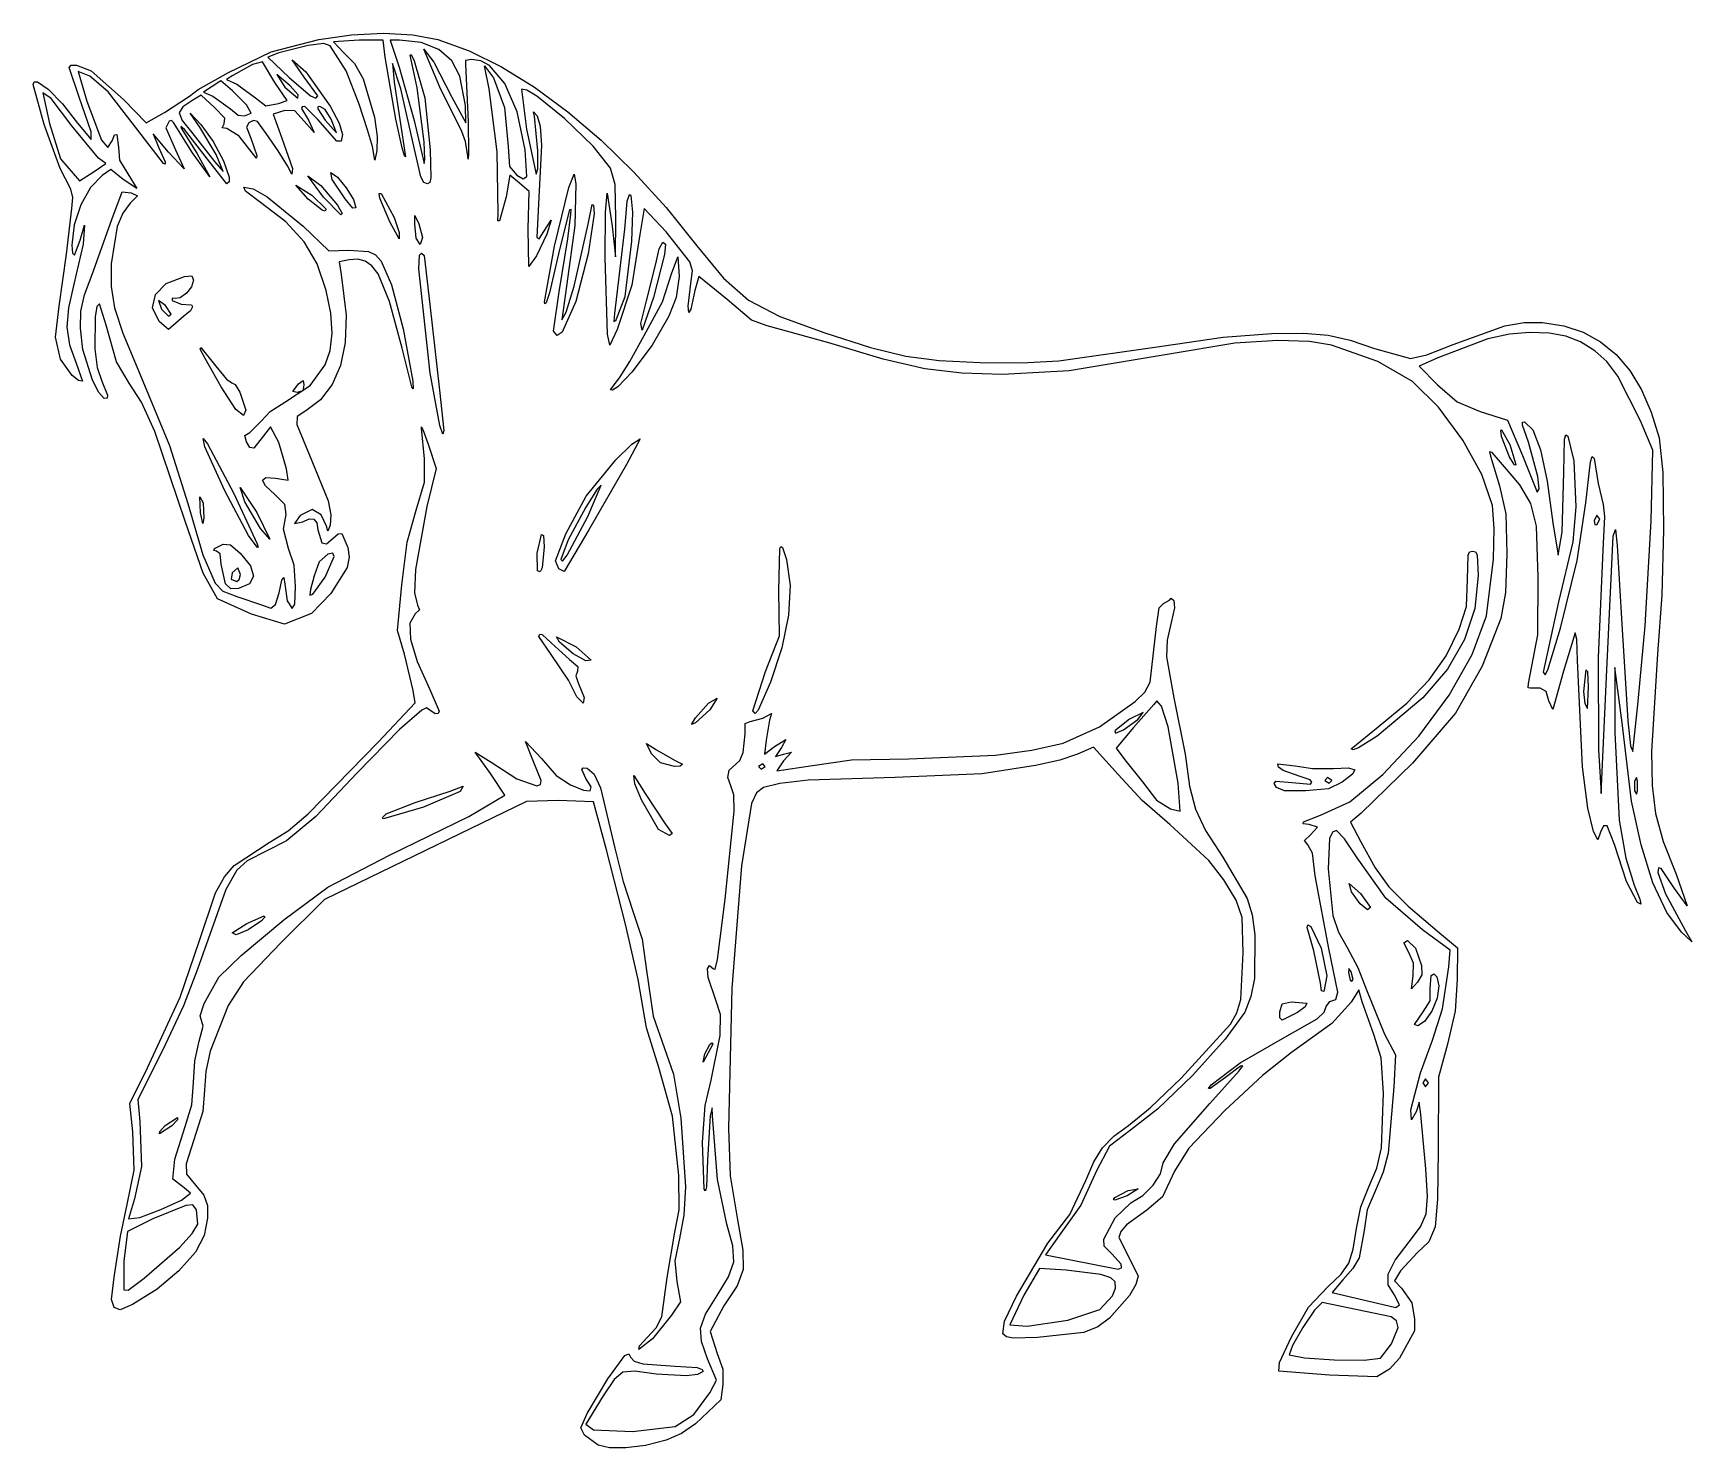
# Model space of a CAD drawing. Extents: x 37.6 to 131.7, y 32.3 to 112.5.
import ezdxf

# ---------------------------------------------------------------- set-up
doc = ezdxf.new("R2010")
doc.units = 0

msp = doc.modelspace()

# ---------------------------------------------------------------- linework, layer by layer
at = {"layer": 'Layer 1'}
for p, q in [((51.105233, 111.482632), (53.818327, 112.1784)), ((53.818327, 112.1784), (55.677847, 112.450713)), ((56.110291, 112.150844), (54.6483, 112.05138)), ((54.6483, 112.05138), (55.221609, 111.438216)), ((55.677847, 112.450713), (57.489692, 112.541752)), ((57.47282, 112.150844), (56.110291, 112.150844)), ((57.574293, 111.170988), (57.47282, 112.150844)), ((57.489692, 112.541752), (59.153305, 112.451493)), ((58.389734, 112.150844), (57.866421, 112.150844)), ((57.866421, 112.150844), (58.378821, 110.608353)), ((59.631139, 112.014393), (58.389734, 112.150844)), ((59.153305, 112.451493), (60.568126, 112.179913)), ((60.634231, 111.615602), (59.631139, 112.014393)), ((60.568126, 112.179913), (62.346839, 111.538425)), ((48.698054, 110.316555), (51.105233, 111.482632)), ((51.543114, 111.420312), (50.928532, 111.174403)), ((50.928532, 111.174403), (52.132444, 110.016468)), ((53.20634, 111.848829), (51.543114, 111.420312)), ((54.094085, 111.955155), (53.20634, 111.848829)), ((54.465742, 111.816783), (54.094085, 111.955155)), ((55.369218, 110.394772), (54.465742, 111.816783)), ((55.221609, 111.438216), (55.838002, 110.81667)), ((58.18913, 107.661666), (57.574293, 111.170988)), ((59.005982, 111.283855), (59.047469, 111.329161)), ((59.402749, 109.439493), (59.005982, 111.283855)), ((59.047469, 111.329161), (59.227774, 110.975016)), ((60.677881, 109.473734), (59.778008, 111.641639)), ((59.778008, 111.641639), (60.34452, 110.903591)), ((61.372586, 110.970313), (60.634231, 111.615602)), ((62.346839, 111.538425), (64.183376, 110.629494)), ((39.644932, 110.590852), (39.760913, 110.720131)), ((40.208615, 108.9055), (39.644932, 110.590852)), ((39.760913, 110.720131), (40.058731, 110.725429)), ((40.058731, 110.725429), (40.899145, 110.407944)), ((40.829552, 110.096675), (40.165965, 110.372483)), ((40.165965, 110.372483), (40.643903, 108.676002)), ((40.899145, 110.407944), (42.730615, 108.767934)), ((46.965867, 109.351857), (48.698054, 110.316555)), ((48.927526, 110.146228), (48.568348, 109.911475)), ((50.044266, 110.759785), (48.927526, 110.146228)), ((50.619307, 110.909724), (50.044266, 110.759785)), ((51.315485, 109.7428), (50.619307, 110.909724)), ((52.1903, 109.560738), (51.433262, 110.195075)), ((51.433262, 110.195075), (51.885445, 109.477138)), ((52.982709, 110.035871), (52.311764, 111.027559)), ((52.311764, 111.027559), (53.079046, 110.356159)), ((53.079046, 110.356159), (54.464248, 108.402572)), ((56.106382, 108.503156), (55.369218, 110.394772)), ((55.838002, 110.81667), (56.329193, 109.955629)), ((58.474275, 109.373352), (57.988846, 110.817604)), ((57.988846, 110.817604), (58.088064, 109.757724)), ((58.378821, 110.608353), (59.216821, 107.590398)), ((59.227774, 110.975016), (59.827147, 108.873584)), ((60.34452, 110.903591), (61.363358, 108.917963)), ((61.819782, 110.09437), (61.372586, 110.970313)), ((62.139279, 110.999331), (62.135828, 110.779046)), ((62.135828, 110.779046), (62.289377, 107.525927)), ((62.478375, 111.052819), (62.139279, 110.999331)), ((63.00906, 110.963627), (62.478375, 111.052819)), ((63.505418, 110.702275), (63.00906, 110.963627)), ((63.480803, 109.386579), (63.213897, 110.687779)), ((63.213897, 110.687779), (63.729246, 110.015949)), ((64.37809, 109.691843), (63.505418, 110.702275)), ((64.183376, 110.629494), (66.057299, 109.469394)), ((37.606834, 109.619384), (37.670955, 109.777294)), ((38.233292, 107.351385), (37.606834, 109.619384)), ((37.670955, 109.777294), (37.8492, 109.774975)), ((37.8492, 109.774975), (38.463333, 109.363286)), ((38.463333, 109.363286), (39.27978, 108.531592)), ((41.856395, 109.221149), (40.829552, 110.096675)), ((43.544386, 107.03341), (41.856395, 109.221149)), ((46.474259, 108.959912), (46.965867, 109.351857)), ((47.767545, 109.513333), (47.271706, 109.199392)), ((47.271706, 109.199392), (47.808876, 108.969883)), ((48.263387, 109.82728), (47.767545, 109.513333)), ((48.911391, 109.272609), (48.263387, 109.82728)), ((48.568348, 109.911475), (49.162691, 109.639938)), ((49.721176, 108.467575), (48.911391, 109.272609)), ((49.162691, 109.639938), (50.217502, 108.878299)), ((52.011662, 108.72593), (51.315485, 109.7428)), ((51.885445, 109.477138), (52.624832, 108.85853)), ((52.132444, 110.016468), (53.348464, 108.977864)), ((52.644297, 109.033502), (52.1903, 109.560738)), ((52.1903, 109.560738), (52.1903, 109.560738)), ((53.754844, 108.978943), (52.982709, 110.035871)), ((56.329193, 109.955629), (56.971638, 107.768738)), ((58.088064, 109.757724), (58.739885, 105.518591)), ((59.1589, 106.373213), (58.474275, 109.373352)), ((59.789184, 106.382346), (59.402749, 109.439493)), ((61.924709, 106.963896), (60.677881, 109.473734)), ((62.145984, 108.430419), (61.819782, 110.09437)), ((63.939106, 105.813224), (63.480803, 109.386579)), ((63.729246, 110.015949), (64.353129, 108.323469)), ((65.062262, 108.079031), (64.37809, 109.691843)), ((65.617452, 109.315821), (65.321538, 109.356782)), ((65.321538, 109.356782), (65.591684, 107.089764)), ((66.179743, 108.974996), (65.617452, 109.315821)), ((66.057299, 109.469394), (67.948171, 108.0744)), ((38.625649, 108.832138), (38.162114, 109.152515)), ((38.162114, 109.152515), (38.538013, 107.420334)), ((39.794417, 107.290221), (38.625649, 108.832138)), ((39.27978, 108.531592), (40.12909, 107.427172)), ((40.896086, 106.936702), (40.208615, 108.9055)), ((40.643903, 108.676002), (41.477895, 106.467684)), ((42.730615, 108.767934), (44.013366, 107.45866)), ((45.06201, 108.041014), (46.474259, 108.959912)), ((46.093476, 108.358975), (45.891924, 108.024948)), ((46.674267, 108.740888), (46.093476, 108.358975)), ((47.14001, 109.015191), (46.674267, 108.740888)), ((47.896704, 108.330111), (47.14001, 109.015191)), ((47.808876, 108.969883), (48.807435, 108.249768)), ((48.486864, 107.718875), (47.896704, 108.330111)), ((48.807435, 108.249768), (49.237423, 107.892427)), ((49.968997, 108.005595), (49.721176, 108.467575)), ((50.217502, 108.878299), (50.799985, 108.42273)), ((50.799985, 108.42273), (51.527253, 108.557063)), ((51.527253, 108.557063), (52.011662, 108.72593)), ((51.527253, 108.557063), (51.527253, 108.557063)), ((52.624832, 108.85853), (52.644297, 109.033502)), ((52.86705, 108.365522), (52.840226, 108.261858)), ((52.840226, 108.261858), (53.229067, 107.597767)), ((53.022771, 108.388198), (52.86705, 108.365522)), ((53.762828, 107.648141), (53.022771, 108.388198)), ((53.348464, 108.977864), (53.653152, 108.848256)), ((53.653152, 108.848256), (53.754844, 108.978943)), ((53.87734, 108.388198), (53.756319, 108.35712)), ((53.756319, 108.35712), (53.756477, 108.24035)), ((53.756477, 108.24035), (54.174074, 107.608517)), ((54.179892, 108.201156), (53.87734, 108.388198)), ((54.464248, 108.402572), (54.967951, 107.436144)), ((56.583766, 107.050874), (56.106382, 108.503156)), ((59.827147, 108.873584), (60.143147, 105.918965)), ((61.363358, 108.917963), (62.15356, 107.447537)), ((62.15356, 107.447537), (62.145984, 108.430419)), ((64.353129, 108.323469), (64.569176, 106.105223)), ((67.761777, 107.69712), (66.179743, 108.974996)), ((39.133887, 104.860722), (38.233292, 107.351385)), ((38.538013, 107.420334), (39.16527, 105.409441)), ((40.12909, 107.427172), (40.894045, 106.506879)), ((44.013366, 107.45866), (45.06201, 108.041014)), ((45.318149, 107.537952), (45.13212, 107.176945)), ((45.464016, 107.578013), (45.318149, 107.537952)), ((45.56808, 107.47226), (45.464016, 107.578013)), ((46.643434, 105.746236), (45.56808, 107.47226)), ((45.891924, 108.024948), (46.063954, 107.591849)), ((46.063954, 107.591849), (46.603912, 106.91272)), ((47.058168, 107.212373), (46.514422, 107.996256)), ((46.514422, 107.996256), (47.116678, 107.352143)), ((47.116678, 107.352143), (47.825416, 106.394545)), ((48.329309, 107.177759), (48.441328, 107.389509)), ((48.441328, 107.389509), (48.486864, 107.718875)), ((49.237423, 107.892427), (49.591318, 107.857996)), ((49.591318, 107.857996), (49.968997, 108.005595)), ((49.839403, 107.453317), (49.711071, 107.205735)), ((50.107995, 107.576585), (49.839403, 107.453317)), ((49.968997, 108.005595), (49.968997, 108.005595)), ((50.329552, 107.535878), (50.107995, 107.576585)), ((50.828346, 106.840632), (50.329552, 107.535878)), ((51.893086, 108.1546), (51.217954, 107.944864)), ((51.217954, 107.944864), (51.726225, 106.585266)), ((52.453895, 108.140383), (51.893086, 108.1546)), ((52.977723, 107.539954), (52.453895, 108.140383)), ((53.556678, 106.911737), (52.977723, 107.539954)), ((53.229067, 107.597767), (53.556678, 106.911737)), ((54.832542, 106.417533), (53.762828, 107.648141)), ((54.174074, 107.608517), (54.811394, 106.884064)), ((54.51466, 107.663748), (54.179892, 108.201156)), ((54.811394, 106.884064), (54.51466, 107.663748)), ((54.51466, 107.663748), (54.51466, 107.663748)), ((54.967951, 107.436144), (55.165834, 106.784515)), ((56.971638, 107.768738), (57.123932, 106.676219)), ((58.552636, 106.030822), (58.18913, 107.661666)), ((59.216821, 107.590398), (59.788402, 105.145695)), ((62.289377, 107.525927), (62.303981, 105.717614)), ((65.523804, 105.921347), (65.062262, 108.079031)), ((66.063822, 107.839479), (66.003943, 108.072547)), ((66.003943, 108.072547), (66.2058, 107.84871)), ((66.239551, 105.859579), (66.063822, 107.839479)), ((66.2058, 107.84871), (66.38138, 107.268291)), ((69.38427, 106.129877), (67.761777, 107.69712)), ((67.948171, 108.0744), (69.835554, 106.460786)), ((41.310151, 105.449754), (39.794417, 107.290221)), ((40.894045, 106.506879), (40.896086, 106.936702)), ((41.477895, 106.467684), (41.834763, 106.055472)), ((41.834763, 106.055472), (42.08898, 106.428489)), ((42.08898, 106.428489), (42.223456, 106.768159)), ((42.223456, 106.768159), (42.350188, 106.799569)), ((42.350188, 106.799569), (42.44213, 106.075742)), ((45.003996, 105.152462), (43.544386, 107.03341)), ((45.294494, 105.79435), (44.410483, 106.820431)), ((44.410483, 106.820431), (44.737536, 106.04176)), ((45.13212, 107.176945), (45.688191, 105.913211)), ((46.18933, 107.082508), (45.990087, 107.242961)), ((45.990087, 107.242961), (45.999525, 107.148983)), ((45.999525, 107.148983), (46.88864, 105.722993)), ((47.492339, 105.397159), (46.18933, 107.082508)), ((46.603912, 106.91272), (47.894892, 105.2518)), ((47.987073, 105.653241), (47.058168, 107.212373)), ((47.825416, 106.394545), (48.40978, 105.289888)), ((48.601207, 107.13398), (48.329309, 107.177759)), ((49.301957, 106.705325), (48.601207, 107.13398)), ((50.104226, 105.654136), (49.301957, 106.705325)), ((49.711071, 107.205735), (49.956988, 106.589251)), ((49.956988, 106.589251), (50.30472, 105.605041)), ((51.502889, 105.862086), (50.828346, 106.840632)), ((51.726225, 106.585266), (52.331521, 104.860722)), ((55.084693, 106.405356), (54.832542, 106.417533)), ((55.165834, 106.784515), (55.084693, 106.405356)), ((56.855922, 106.110213), (56.583766, 107.050874)), ((57.123932, 106.676219), (57.107209, 105.87977)), ((59.612044, 104.383165), (59.1589, 106.373213)), ((59.829012, 105.369559), (59.789184, 106.382346)), ((62.147438, 106.396653), (61.924709, 106.963896)), ((62.271425, 105.552903), (62.147438, 106.396653)), ((65.591684, 107.089764), (66.149011, 104.547168)), ((66.38138, 107.268291), (66.454443, 106.162013)), ((69.835554, 106.460786), (71.69901, 104.644826)), ((41.730456, 105.143579), (41.310151, 105.449754)), ((42.44213, 106.075742), (42.496115, 105.32694)), ((44.737536, 106.04176), (45.093989, 105.244627)), ((46.177621, 104.834913), (45.294494, 105.79435)), ((45.688191, 105.913211), (46.177621, 104.834913)), ((47.638025, 104.39039), (46.643434, 105.746236)), ((46.88864, 105.722993), (47.638025, 104.39039)), ((48.379527, 104.685169), (47.987073, 105.653241)), ((50.282651, 105.439141), (50.104226, 105.654136)), ((50.30472, 105.605041), (50.282651, 105.439141)), ((52.041741, 105.018806), (51.502889, 105.862086)), ((56.997067, 105.331051), (56.855922, 106.110213)), ((57.107209, 105.87977), (56.997067, 105.331051)), ((58.678308, 105.586314), (58.552636, 106.030822)), ((58.739885, 105.518591), (58.678308, 105.586314)), ((60.143147, 105.918965), (60.168116, 104.338464)), ((62.293304, 105.397439), (62.271425, 105.552903)), ((62.303981, 105.717614), (62.293304, 105.397439)), ((63.991947, 102.303845), (63.939106, 105.813224)), ((64.569176, 106.105223), (64.636914, 104.966863)), ((65.610324, 104.405892), (65.523804, 105.921347)), ((66.234919, 104.835698), (66.239551, 105.859579)), ((66.454443, 106.162013), (66.285398, 102.85034)), ((70.363853, 104.879992), (69.38427, 106.129877)), ((39.735004, 103.684897), (39.133887, 104.860722)), ((39.16527, 105.409441), (40.233927, 104.155226)), ((40.233927, 104.155226), (41.012195, 104.649403)), ((41.012195, 104.649403), (41.730456, 105.143579)), ((41.012195, 104.649403), (41.012195, 104.649403)), ((42.007305, 104.811319), (41.522944, 104.466424)), ((42.716032, 104.230571), (42.007305, 104.811319)), ((42.496115, 105.32694), (42.977991, 104.561784)), ((42.977991, 104.561784), (43.496109, 103.721168)), ((45.103865, 105.111199), (45.003996, 105.152462)), ((45.093989, 105.244627), (45.103865, 105.111199)), ((48.603055, 103.998449), (47.492339, 105.397159)), ((47.894892, 105.2518), (48.379527, 104.685169)), ((48.40978, 105.289888), (48.719188, 104.377935)), ((52.287302, 104.53031), (52.041741, 105.018806)), ((52.331521, 104.860722), (52.287302, 104.53031)), ((54.578472, 104.240305), (54.505883, 104.625558)), ((54.505883, 104.625558), (54.880704, 104.366984)), ((59.788402, 105.145695), (59.829012, 105.369559)), ((64.650832, 104.479279), (64.446463, 103.259009)), ((64.636914, 104.966863), (65.045203, 104.491773)), ((65.199551, 104.02064), (64.650832, 104.479279)), ((65.045203, 104.491773), (65.420684, 104.28291)), ((66.149011, 104.547168), (66.234919, 104.835698)), ((67.996649, 103.774031), (68.302426, 104.547168)), ((68.302426, 104.547168), (68.404215, 103.998449)), ((70.627695, 103.952129), (70.363853, 104.879992)), ((71.69901, 104.644826), (73.518101, 102.642796)), ((39.858357, 103.219289), (39.735004, 103.684897)), ((40.858457, 103.776273), (40.310732, 102.79757)), ((41.522944, 104.466424), (40.858457, 103.776273)), ((42.066495, 101.960121), (42.651497, 103.545304)), ((42.651497, 103.545304), (43.165367, 103.473752)), ((43.496109, 103.721168), (42.716032, 104.230571)), ((48.723725, 104.100399), (48.603055, 103.998449)), ((48.719188, 104.377935), (48.723725, 104.100399)), ((49.65129, 103.565834), (49.558744, 103.808959)), ((49.558744, 103.808959), (50.09681, 103.701197)), ((50.499219, 102.932549), (49.65129, 103.565834)), ((50.09681, 103.701197), (50.892083, 103.259039)), ((53.20183, 103.119707), (52.515948, 103.905843)), ((52.515948, 103.905843), (53.410828, 103.347967)), ((54.080009, 103.226179), (53.201037, 104.437564)), ((53.201037, 104.437564), (53.938912, 103.890057)), ((53.938912, 103.890057), (54.880036, 102.775182)), ((55.303776, 103.141653), (54.578472, 104.240305)), ((54.880704, 104.366984), (55.368143, 103.769833)), ((55.368143, 103.769833), (55.778169, 103.101961)), ((59.781444, 104.068506), (59.612044, 104.383165)), ((59.985467, 103.998449), (59.781444, 104.068506)), ((60.107057, 104.065938), (59.985467, 103.998449)), ((60.168116, 104.338464), (60.107057, 104.065938)), ((65.74827, 103.561998), (65.199551, 104.02064)), ((65.420684, 104.28291), (65.610324, 104.405892)), ((65.704474, 101.428573), (65.74827, 103.561998)), ((67.189436, 100.455856), (67.996649, 103.774031)), ((68.404215, 103.998449), (68.336301, 101.620778)), ((70.666158, 102.028436), (70.627695, 103.952129)), ((39.804159, 102.587459), (39.858357, 103.219289)), ((40.310732, 102.79757), (39.938805, 101.665793)), ((43.112236, 102.892651), (42.692183, 102.323465)), ((43.522392, 103.305263), (43.112236, 102.892651)), ((43.165367, 103.473752), (43.522392, 103.305263)), ((51.934836, 101.832784), (50.499219, 102.932549)), ((50.892083, 103.259039), (52.932824, 101.583538)), ((54.000277, 102.489724), (53.20183, 103.119707)), ((53.20183, 103.119707), (53.20183, 103.119707)), ((53.410828, 103.347967), (54.225173, 102.559736)), ((55.066322, 102.225247), (54.080009, 103.226179)), ((54.080009, 103.226179), (54.080009, 103.226179)), ((54.880036, 102.775182), (55.134335, 102.298136)), ((55.750707, 102.604476), (55.303776, 103.141653)), ((55.303776, 103.141653), (55.303776, 103.141653)), ((55.920756, 102.631223), (55.750707, 102.604476)), ((55.778169, 103.101961), (55.920756, 102.631223)), ((57.246879, 103.443733), (57.361415, 103.449292)), ((57.285141, 103.183436), (57.246879, 103.443733)), ((57.836582, 101.842768), (57.285141, 103.183436)), ((57.361415, 103.449292), (58.088505, 102.078568)), ((64.446463, 103.259009), (64.073298, 101.881963)), ((66.285398, 102.85034), (66.18285, 100.944821)), ((69.106519, 101.702656), (69.335626, 102.821411)), ((69.335626, 102.821411), (69.406374, 102.770598)), ((69.406374, 102.770598), (69.432523, 102.285467)), ((70.092735, 102.390322), (70.177211, 103.462825)), ((70.177211, 103.462825), (70.470186, 101.59457)), ((71.298605, 102.990964), (71.163042, 101.411634)), ((71.418277, 103.365466), (71.298605, 102.990964)), ((71.54479, 103.324152), (71.418277, 103.365466)), ((71.627563, 102.390201), (71.54479, 103.324152)), ((73.518101, 102.642796), (75.272389, 100.47097)), ((39.488965, 100.000641), (39.804159, 102.587459)), ((39.938805, 101.665793), (39.80171, 100.516422)), ((40.955189, 98.841303), (42.066495, 101.960121)), ((42.692183, 102.323465), (42.373855, 101.562107)), ((52.980904, 100.706726), (51.934836, 101.832784)), ((54.172816, 102.443579), (54.000277, 102.489724)), ((54.225173, 102.559736), (54.172816, 102.443579)), ((55.134335, 102.298136), (55.066322, 102.225247)), ((58.374509, 100.862915), (57.836582, 101.842768)), ((57.836582, 101.842768), (57.836582, 101.842768)), ((58.088505, 102.078568), (58.370231, 101.23796)), ((59.256905, 101.725185), (59.267499, 102.195514)), ((59.340846, 100.902107), (59.256905, 101.725185)), ((59.267499, 102.195514), (59.482857, 101.725185)), ((59.482857, 101.725185), (59.697505, 100.935526)), ((63.964691, 101.897939), (63.991947, 102.303845)), ((64.073298, 101.881963), (63.964691, 101.897939)), ((66.582939, 101.294049), (66.992994, 101.930823)), ((66.992994, 101.930823), (66.752653, 101.137274)), ((68.046758, 102.509069), (67.475636, 100.266043)), ((67.948325, 100.862915), (68.120161, 102.273904)), ((68.141102, 102.52661), (68.046758, 102.509069)), ((68.120161, 102.273904), (68.141102, 102.52661)), ((68.312252, 98.188619), (69.106519, 101.702656)), ((69.432523, 102.285467), (69.102336, 100.025452)), ((70.071271, 99.81814), (70.092735, 102.390322)), ((70.645579, 99.843864), (70.666158, 102.028436)), ((71.572585, 100.734614), (71.627563, 102.390201)), ((72.269415, 102.587459), (72.040059, 101.108631)), ((73.53208, 101.271123), (72.269415, 102.587459)), ((39.959711, 99.951073), (40.272039, 100.784525)), ((40.272039, 100.784525), (40.523719, 101.646798)), ((40.523719, 101.646798), (40.451811, 100.574579)), ((42.373855, 101.562107), (42.038922, 99.451815)), ((52.932824, 101.583538), (54.38407, 100.187675)), ((58.370231, 101.23796), (58.374509, 100.862915)), ((59.573871, 100.54936), (59.340846, 100.902107)), ((59.340846, 100.902107), (59.340846, 100.902107)), ((59.697505, 100.935526), (59.573871, 100.54936)), ((65.730882, 99.295145), (65.704474, 101.428573)), ((66.752653, 101.137274), (66.170329, 99.907954)), ((66.18285, 100.944821), (66.314093, 100.868831)), ((66.314093, 100.868831), (66.582939, 101.294049)), ((67.446979, 97.858233), (67.948325, 100.862915)), ((68.336301, 101.620778), (67.862521, 98.185856)), ((70.470186, 101.59457), (70.645579, 99.843864)), ((71.163042, 101.411634), (70.596085, 96.62994)), ((71.193321, 97.602096), (71.572585, 100.734614)), ((72.040059, 101.108631), (71.57102, 98.231731)), ((74.866923, 99.55725), (73.53208, 101.271123)), ((39.083849, 97.050826), (39.488965, 100.000641)), ((39.80171, 100.516422), (39.846262, 100.050257)), ((39.846262, 100.050257), (39.959711, 99.951073)), ((40.451811, 100.574579), (39.923489, 98.294342)), ((53.719753, 99.444199), (52.980904, 100.706726)), ((54.38407, 100.187675), (55.525901, 100.221017)), ((55.525901, 100.221017), (56.63382, 100.146306)), ((56.63382, 100.146306), (57.028148, 99.957662)), ((57.028148, 99.957662), (57.355957, 99.610363)), ((59.487387, 99.173194), (59.532865, 99.942704)), ((59.532865, 99.942704), (59.643921, 100.049768)), ((59.643921, 100.049768), (59.792486, 99.91944)), ((59.792486, 99.91944), (60.109481, 97.134096)), ((66.170329, 99.907954), (65.730882, 99.295145)), ((66.621587, 97.292628), (67.189436, 100.455856)), ((67.475636, 100.266043), (66.904026, 97.812183)), ((69.102336, 100.025452), (68.393064, 97.319121)), ((70.201423, 95.454114), (70.071271, 99.81814)), ((73.439816, 99.981444), (72.805835, 97.536042)), ((72.936351, 99.441841), (73.137355, 100.298956)), ((73.137355, 100.298956), (73.342503, 100.67686)), ((73.342503, 100.67686), (73.484933, 100.574829)), ((73.484933, 100.574829), (73.439816, 99.981444)), ((73.831385, 98.882671), (74.192775, 99.855224)), ((74.192775, 99.855224), (74.261122, 98.729738)), ((75.272389, 100.47097), (76.784932, 98.631831)), ((40.519757, 97.695363), (40.955189, 98.841303)), ((42.038922, 99.451815), (42.03559, 98.160694)), ((54.233713, 97.935031), (53.719753, 99.444199)), ((55.534966, 99.672465), (54.97217, 99.566882)), ((54.97217, 99.566882), (55.080233, 98.843101)), ((55.080233, 98.843101), (55.36066, 96.532029)), ((56.025815, 99.710342), (55.534966, 99.672465)), ((56.45333, 99.609212), (56.025815, 99.710342)), ((56.832649, 99.34384), (56.45333, 99.609212)), ((57.17891, 98.888995), (56.832649, 99.34384)), ((57.832818, 97.309955), (57.17891, 98.888995)), ((57.355957, 99.610363), (57.931733, 98.26641)), ((60.138396, 93.253309), (59.487387, 99.173194)), ((72.417875, 97.350086), (72.936351, 99.441841)), ((73.318696, 97.292403), (73.831385, 98.882671)), ((75.018224, 99.047089), (74.866923, 99.55725)), ((74.930073, 98.334514), (75.018224, 99.047089)), ((39.923489, 98.294342), (39.610775, 96.944928)), ((42.03559, 98.160694), (42.229703, 96.94885)), ((44.538927, 97.707787), (45.157975, 98.334555)), ((45.157975, 98.334555), (46.190363, 98.740002)), ((46.190363, 98.740002), (46.613656, 98.774778)), ((46.58187, 98.153336), (46.298583, 97.788478)), ((46.699887, 98.516592), (46.58187, 98.153336)), ((46.613656, 98.774778), (46.699887, 98.516592)), ((54.49018, 96.655579), (54.233713, 97.935031)), ((57.931733, 98.26641), (58.600569, 95.767669)), ((67.862521, 98.185856), (67.599543, 96.26357)), ((67.857655, 96.709686), (68.312252, 98.188619)), ((71.57102, 98.231731), (70.747077, 95.716412)), ((74.261122, 98.729738), (74.099162, 97.53548)), ((74.772873, 97.05336), (74.930073, 98.334514)), ((75.160257, 97.943766), (74.916939, 96.883595)), ((75.375056, 98.737163), (75.160257, 97.943766)), ((76.982537, 97.423523), (75.375056, 98.737163)), ((76.784932, 98.631831), (78.202981, 97.39692)), ((38.878416, 95.297074), (39.083849, 97.050826)), ((39.610775, 96.944928), (39.5239, 95.847178)), ((40.306409, 96.758115), (40.519757, 97.695363)), ((41.222944, 97.020506), (41.119548, 96.442647)), ((41.367366, 97.179965), (41.222944, 97.020506)), ((41.754989, 95.961908), (41.367366, 97.179965)), ((42.229703, 96.94885), (42.695596, 95.518734)), ((44.386535, 96.955035), (44.538927, 97.707787)), ((44.754114, 96.171639), (44.386535, 96.955035)), ((45.110949, 97.092964), (44.715021, 97.362538)), ((44.715021, 97.362538), (44.88177, 96.871802)), ((45.440459, 96.590745), (45.110949, 97.092964)), ((45.500987, 97.494273), (45.485609, 97.374735)), ((45.485609, 97.374735), (46.008236, 97.153871)), ((45.660767, 97.478221), (45.500987, 97.494273)), ((45.956168, 97.528084), (45.660767, 97.478221)), ((46.298583, 97.788478), (45.956168, 97.528084)), ((46.008236, 97.153871), (46.587822, 97.114676)), ((46.64128, 97.00413), (46.538422, 96.784755)), ((46.587822, 97.114676), (46.64128, 97.00413)), ((58.536163, 94.670231), (57.832818, 97.309955)), ((60.109481, 97.134096), (60.655906, 92.271017)), ((66.647907, 97.181364), (66.621587, 97.292628)), ((66.707026, 97.242261), (66.647907, 97.181364)), ((66.904026, 97.812183), (66.707026, 97.242261)), ((67.132474, 95.624165), (67.446979, 97.858233)), ((68.393064, 97.319121), (67.633199, 95.576068)), ((70.697872, 96.272123), (71.193321, 97.602096)), ((71.193321, 97.602096), (71.193321, 97.602096)), ((72.097728, 96.056679), (72.417875, 97.350086)), ((72.805835, 97.536042), (72.167406, 95.689279)), ((72.27458, 95.389037), (73.318696, 97.292403)), ((74.099162, 97.53548), (73.670115, 96.473162)), ((74.804445, 96.696818), (74.772873, 97.05336)), ((78.360871, 96.25612), (76.982537, 97.423523)), ((78.202981, 97.39692), (79.971609, 96.463375)), ((40.286961, 95.800095), (40.306409, 96.758115)), ((41.119548, 96.442647), (41.097759, 94.619764)), ((45.284906, 95.717863), (44.754114, 96.171639)), ((44.754114, 96.171639), (44.754114, 96.171639)), ((44.88177, 96.871802), (45.29251, 96.473162)), ((45.695255, 96.081221), (45.284906, 95.717863)), ((45.29251, 96.473162), (45.440459, 96.590745)), ((45.440459, 96.590745), (45.440459, 96.590745)), ((46.163684, 96.473162), (45.695255, 96.081221)), ((46.538422, 96.784755), (46.163684, 96.473162)), ((54.566761, 95.520347), (54.49018, 96.655579)), ((55.36066, 96.532029), (55.313738, 94.99105)), ((67.599543, 96.26357), (67.857655, 96.709686)), ((70.596085, 96.62994), (70.559057, 96.177041)), ((70.559057, 96.177041), (70.697872, 96.272123)), ((72.167406, 95.689279), (72.097728, 96.056679)), ((72.097728, 96.056679), (72.097728, 96.056679)), ((73.670115, 96.473162), (72.726318, 94.833561)), ((74.916939, 96.883595), (74.804445, 96.696818)), ((79.247754, 95.930136), (78.360871, 96.25612)), ((79.971609, 96.463375), (82.535892, 95.528333)), ((121.124884, 95.936251), (122.209992, 96.119411)), ((122.209992, 96.119411), (123.244308, 96.117831)), ((123.244308, 96.117831), (124.455473, 95.931843)), ((39.158347, 94.0308), (38.878416, 95.297074)), ((39.5239, 95.847178), (39.666781, 94.854841)), ((40.433227, 94.591841), (40.286961, 95.800095)), ((42.334735, 93.891334), (41.754989, 95.961908)), ((42.695596, 95.518734), (43.507601, 93.572793)), ((54.463584, 94.539548), (54.566761, 95.520347)), ((58.600569, 95.767669), (59.156244, 92.788909)), ((67.349326, 95.37472), (67.132474, 95.624165)), ((67.132474, 95.624165), (67.132474, 95.624165)), ((67.633199, 95.576068), (67.349326, 95.37472)), ((70.325147, 94.827005), (70.201423, 95.454114)), ((70.747077, 95.716412), (70.325147, 94.827005)), ((71.469098, 93.899657), (72.27458, 95.389037)), ((82.756621, 94.959215), (79.247754, 95.930136)), ((82.535892, 95.528333), (85.126839, 94.706849)), ((101.650154, 94.778088), (105.134059, 95.289378)), ((105.134059, 95.289378), (107.889531, 95.489415)), ((108.234779, 95.100448), (105.802094, 94.947825)), ((107.889531, 95.489415), (109.713367, 95.510123)), ((110.038571, 95.049262), (108.234779, 95.100448)), ((109.713367, 95.510123), (111.097507, 95.403684)), ((111.097507, 95.403684), (112.335768, 95.127193)), ((112.335768, 95.127193), (113.721967, 94.637747)), ((120.155756, 95.193125), (117.309031, 94.124379)), ((118.190103, 94.863821), (121.124884, 95.936251)), ((121.37709, 95.457826), (120.155756, 95.193125)), ((122.521337, 95.558593), (121.37709, 95.457826)), ((123.636708, 95.522679), (122.521337, 95.558593)), ((124.573988, 95.349933), (123.636708, 95.522679)), ((124.455473, 95.931843), (125.555657, 95.567576)), ((125.412201, 95.017889), (124.573988, 95.349933)), ((125.555657, 95.567576), (126.545849, 95.024056)), ((39.666781, 94.854841), (40.04334, 93.821665)), ((40.971289, 92.847321), (40.433227, 94.591841)), ((41.097759, 94.619764), (41.241528, 93.562863)), ((47.090509, 94.613507), (47.113592, 94.704946)), ((47.37054, 94.082317), (47.090509, 94.613507)), ((47.113592, 94.704946), (47.974321, 93.638274)), ((54.180777, 93.723395), (54.463584, 94.539548)), ((55.313738, 94.99105), (55.048929, 93.68901)), ((59.092608, 92.464638), (58.536163, 94.670231)), ((72.726318, 94.833561), (71.582373, 93.294271)), ((85.848774, 94.043804), (82.756621, 94.959215)), ((85.126839, 94.706849), (87.116666, 94.218785)), ((87.116666, 94.218785), (89.017709, 93.966678)), ((95.813069, 93.942894), (101.650154, 94.778088)), ((101.963705, 94.301191), (96.399291, 93.376377)), ((105.802094, 94.947825), (101.963705, 94.301191)), ((111.280081, 94.841743), (110.038571, 95.049262)), ((113.901769, 93.903597), (111.280081, 94.841743)), ((113.721967, 94.637747), (115.760065, 94.085317)), ((115.760065, 94.085317), (116.690326, 94.28612)), ((117.309031, 94.124379), (116.247062, 93.64286)), ((116.690326, 94.28612), (118.190103, 94.863821)), ((126.230369, 94.504078), (125.412201, 95.017889)), ((126.897158, 93.898823), (126.230369, 94.504078)), ((126.545849, 95.024056), (127.427039, 94.300308)), ((127.427039, 94.300308), (128.200217, 93.395358)), ((39.819716, 93.117251), (39.158347, 94.0308)), ((40.04334, 93.821665), (40.397232, 92.783457)), ((41.241528, 93.562863), (41.509191, 92.794955)), ((43.050943, 92.670915), (42.334735, 93.891334)), ((43.507601, 93.572793), (45.350129, 89.145714)), ((48.273431, 92.475355), (47.37054, 94.082317)), ((47.974321, 93.638274), (48.57889, 92.897024)), ((53.32651, 92.547228), (54.180777, 93.723395)), ((55.048929, 93.68901), (54.577323, 92.592481)), ((60.68244, 90.280479), (60.138396, 93.253309)), ((71.582373, 93.294271), (70.779514, 92.476843)), ((70.920381, 93.041205), (71.469098, 93.899657)), ((88.202462, 93.498682), (85.848774, 94.043804)), ((90.295598, 93.237156), (88.202462, 93.498682)), ((89.017709, 93.966678), (91.342303, 93.853065)), ((92.606097, 93.172534), (90.295598, 93.237156)), ((91.342303, 93.853065), (93.685182, 93.829782)), ((96.399291, 93.376377), (92.606097, 93.172534)), ((93.685182, 93.829782), (95.813069, 93.942894)), ((115.875252, 92.776384), (113.901769, 93.903597)), ((116.247062, 93.64286), (117.300846, 92.58094)), ((127.526306, 93.070492), (126.897158, 93.898823)), ((128.200217, 93.395358), (128.866372, 92.308232)), ((40.1731, 92.823371), (39.819716, 93.117251)), ((40.397232, 92.783457), (40.1731, 92.823371)), ((41.332813, 92.142981), (40.971289, 92.847321)), ((41.509191, 92.794955), (41.825331, 92.00295)), ((43.746483, 91.593224), (43.050943, 92.670915)), ((49.10459, 91.181947), (48.273431, 92.475355)), ((48.57889, 92.897024), (48.886059, 92.696439)), ((48.886059, 92.696439), (49.062217, 92.600163)), ((49.062217, 92.600163), (49.328856, 92.159391)), ((51.886203, 91.598425), (53.32651, 92.547228)), ((52.343852, 92.199119), (52.657406, 92.632132)), ((52.905392, 92.24019), (52.591837, 92.145028)), ((52.657406, 92.632132), (52.92831, 92.83134)), ((52.970961, 92.578041), (52.905392, 92.24019)), ((52.92831, 92.83134), (52.970961, 92.578041)), ((54.577323, 92.592481), (53.913325, 91.726356)), ((59.172, 92.353097), (59.092608, 92.464638)), ((59.156244, 92.788909), (59.172, 92.353097)), ((60.655906, 92.271017), (60.91292, 89.992571)), ((70.373184, 92.290999), (70.920381, 93.041205)), ((70.48777, 92.272604), (70.373184, 92.290999)), ((70.373184, 92.290999), (70.373184, 92.290999)), ((70.779514, 92.476843), (70.48777, 92.272604)), ((117.349316, 91.314457), (115.875252, 92.776384)), ((117.300846, 92.58094), (118.404009, 91.615496)), ((128.809282, 90.532706), (127.526306, 93.070492)), ((128.866372, 92.308232), (129.426494, 91.037955)), ((41.643836, 91.808464), (41.332813, 92.142981)), ((41.797803, 91.823582), (41.643836, 91.808464)), ((41.825331, 92.00295), (41.797803, 91.823582)), ((44.50408, 89.936561), (43.746483, 91.593224)), ((49.328856, 92.159391), (49.678646, 91.138558)), ((51.056944, 91.071385), (51.886203, 91.598425)), ((52.591837, 92.145028), (52.343852, 92.199119)), ((52.343852, 92.199119), (52.343852, 92.199119)), ((53.913325, 91.726356), (53.071339, 91.115532)), ((118.728319, 89.447818), (117.349316, 91.314457)), ((118.404009, 91.615496), (119.72255, 91.070836)), ((49.537256, 90.845244), (49.10459, 91.181947)), ((49.10459, 91.181947), (49.10459, 91.181947)), ((49.678646, 91.138558), (49.537256, 90.845244)), ((49.892255, 89.880341), (50.569879, 90.545468)), ((50.569879, 90.545468), (51.056944, 91.071385)), ((52.57778, 90.778334), (52.562125, 90.325736)), ((53.071339, 91.115532), (52.57778, 90.778334)), ((119.72255, 91.070836), (121.264886, 90.582341)), ((121.264886, 90.582341), (122.113418, 88.562648)), ((122.117793, 90.292069), (122.123797, 90.46025)), ((122.123797, 90.46025), (122.23192, 90.484873)), ((122.23192, 90.484873), (122.697825, 90.029744)), ((129.51357, 88.869489), (128.809282, 90.532706)), ((129.426494, 91.037955), (129.881574, 89.583554)), ((46.243138, 84.793291), (44.50408, 89.936561)), ((47.351747, 89.070829), (47.248998, 89.53647)), ((47.248998, 89.53647), (47.494204, 89.237206)), ((49.615485, 89.698018), (49.892255, 89.880341)), ((49.70517, 89.344215), (49.615485, 89.698018)), ((50.679847, 89.692567), (50.132396, 88.986198)), ((51.071904, 90.202091), (50.679847, 89.692567)), ((51.54149, 89.30654), (51.071904, 90.202091)), ((52.562125, 90.325736), (53.424201, 88.260408)), ((59.640007, 90.123701), (59.645743, 90.197392)), ((59.814296, 88.385568), (59.640007, 90.123701)), ((59.645743, 90.197392), (59.719353, 90.050349)), ((59.719353, 90.050349), (60.020282, 89.213526)), ((60.859087, 89.780406), (60.68244, 90.280479)), ((60.68244, 90.280479), (60.68244, 90.280479)), ((60.91292, 89.992571), (60.859087, 89.780406)), ((72.04108, 89.527115), (71.272454, 88.064758)), ((71.580851, 89.221029), (72.04108, 89.527115)), ((119.813801, 87.484854), (118.728319, 89.447818)), ((120.954833, 90.007613), (120.868086, 89.996209)), ((120.868086, 89.996209), (120.91604, 89.667918)), ((120.91604, 89.667918), (121.384806, 88.455359)), ((121.424195, 89.183038), (120.954833, 90.007613)), ((122.450716, 89.319597), (122.117793, 90.292069)), ((122.697825, 90.029744), (123.131575, 88.885154)), ((124.466161, 87.599734), (124.508294, 89.506507)), ((124.508294, 89.506507), (124.575425, 89.749204)), ((124.575425, 89.749204), (124.690468, 89.677454)), ((124.690468, 89.677454), (125.038633, 88.268164)), ((129.881574, 89.583554), (130.075307, 87.614557)), ((45.350129, 89.145714), (46.376192, 85.855962)), ((48.482554, 86.573715), (47.351747, 89.070829)), ((47.494204, 89.237206), (48.987958, 86.409863)), ((49.909962, 89.034376), (49.70517, 89.344215)), ((50.132396, 88.986198), (49.909962, 89.034376)), ((51.976006, 87.813475), (51.54149, 89.30654)), ((60.020282, 89.213526), (60.479003, 87.833022)), ((70.677616, 88.320234), (71.580851, 89.221029)), ((120.397887, 88.744804), (120.248197, 88.787193)), ((120.248197, 88.787193), (120.293415, 88.533738)), ((120.293415, 88.533738), (120.818089, 86.848388)), ((121.088635, 87.92138), (120.397887, 88.744804)), ((121.754067, 88.046408), (121.424195, 89.183038)), ((121.424195, 89.183038), (121.424195, 89.183038)), ((122.113418, 88.562648), (122.94331, 86.486994)), ((122.987586, 87.372349), (122.450716, 89.319597)), ((123.131575, 88.885154), (123.517538, 87.106844)), ((125.982072, 88.214691), (126.080493, 88.518497)), ((126.080493, 88.518497), (126.182318, 88.399157)), ((129.411891, 84.871681), (129.51357, 88.869489)), ((52.077191, 87.180699), (51.976006, 87.813475)), ((53.424201, 88.260408), (54.345668, 85.989983)), ((59.809865, 87.061029), (59.814296, 88.385568)), ((60.479003, 87.833022), (59.936592, 85.686051)), ((68.97996, 86.266201), (70.677616, 88.320234)), ((71.272454, 88.064758), (69.133887, 84.362572)), ((121.965463, 86.902973), (121.088635, 87.92138)), ((121.384806, 88.455359), (121.623191, 88.07049)), ((121.623191, 88.07049), (121.754067, 88.046408)), ((124.367468, 84.216271), (124.466161, 87.599734)), ((125.038633, 88.268164), (125.144634, 85.655565)), ((125.711571, 85.890729), (125.982072, 88.214691)), ((126.182318, 88.399157), (126.416099, 86.988167)), ((130.075307, 87.614557), (130.119055, 84.350945)), ((49.617401, 85.941649), (49.35067, 86.753)), ((49.35067, 86.753), (50.306799, 85.335302)), ((50.616877, 87.169339), (50.804384, 87.314293)), ((50.785653, 86.853288), (50.616877, 87.169339)), ((51.310636, 86.364278), (50.785653, 86.853288)), ((50.804384, 87.314293), (51.348251, 87.29001)), ((51.348251, 87.29001), (52.077191, 87.180699)), ((59.342816, 85.474734), (59.809865, 87.061029)), ((69.609249, 86.657245), (68.96698, 85.645334)), ((69.073299, 85.106846), (69.845869, 86.880436)), ((69.845869, 86.880436), (69.609249, 86.657245)), ((120.407303, 85.733952), (119.813801, 87.484854)), ((120.818089, 86.848388), (121.174449, 85.260234)), ((122.597271, 85.852178), (121.965463, 86.902973)), ((122.94331, 86.486994), (123.058599, 86.679007)), ((123.058599, 86.679007), (122.987586, 87.372349)), ((123.517538, 87.106844), (123.840082, 84.750554)), ((126.416099, 86.988167), (126.69395, 85.789742)), ((46.376192, 85.855962), (47.230322, 82.932229)), ((47.111048, 85.312854), (47.068108, 86.232819)), ((47.068108, 86.232819), (47.256646, 85.890613)), ((47.256646, 85.890613), (47.295469, 85.010955)), ((49.830761, 84.030498), (48.482554, 86.573715)), ((48.987958, 86.409863), (50.320996, 83.558451)), ((50.498733, 84.429527), (49.617401, 85.941649)), ((51.880173, 85.79542), (51.310636, 86.364278)), ((51.965595, 85.217152), (51.880173, 85.79542)), ((54.345668, 85.989983), (54.498675, 85.204897)), ((59.936592, 85.686051), (59.302044, 82.10111)), ((67.829835, 84.124068), (68.97996, 86.266201)), ((120.508854, 84.421534), (120.407303, 85.733952)), ((122.903713, 84.560716), (122.597271, 85.852178)), ((125.144634, 85.655565), (124.966174, 83.663759)), ((125.219095, 82.6079), (125.711571, 85.890729)), ((126.69395, 85.789742), (126.774828, 85.111085)), ((47.245513, 81.900097), (46.243138, 84.793291)), ((47.228322, 84.706939), (47.111048, 85.312854)), ((47.111048, 85.312854), (47.111048, 85.312854)), ((47.295469, 85.010955), (47.228322, 84.706939)), ((50.306799, 85.335302), (51.043366, 83.832488)), ((51.817075, 84.390473), (51.965595, 85.217152)), ((52.759989, 85.17069), (52.428922, 84.704092)), ((52.428922, 84.704092), (52.899536, 84.812274)), ((53.438134, 85.498788), (52.759989, 85.17069)), ((52.899536, 84.812274), (53.259987, 84.978854)), ((53.259987, 84.978854), (53.528798, 84.953526)), ((53.950535, 85.213348), (53.438134, 85.498788)), ((53.528798, 84.953526), (53.696805, 84.741273)), ((53.696805, 84.741273), (53.754844, 84.347078)), ((54.26099, 84.558127), (53.950535, 85.213348)), ((54.498675, 85.204897), (54.455311, 84.622245)), ((58.835, 83.654888), (59.342816, 85.474734)), ((67.899505, 82.92132), (69.073299, 85.106846)), ((68.96698, 85.645334), (67.967425, 83.787953)), ((69.073299, 85.106846), (69.073299, 85.106846)), ((121.174449, 85.260234), (121.234756, 82.99036)), ((123.840082, 84.750554), (124.14572, 82.913147)), ((126.342498, 85.185233), (126.185721, 84.862427)), ((126.185721, 84.862427), (126.231775, 84.662909)), ((126.499276, 84.959323), (126.342498, 85.185233)), ((126.342498, 84.636517), (126.499276, 84.959323)), ((126.499276, 84.959323), (126.499276, 84.959323)), ((126.774828, 85.111085), (126.682904, 83.202924)), ((129.08681, 78.914162), (129.411891, 84.871681)), ((50.310268, 83.360746), (49.830761, 84.030498)), ((49.830761, 84.030498), (49.830761, 84.030498)), ((51.043366, 83.832488), (50.498733, 84.429527)), ((50.498733, 84.429527), (50.498733, 84.429527)), ((52.101248, 83.293035), (51.817075, 84.390473)), ((53.754844, 84.347078), (53.984186, 83.622301)), ((54.248163, 83.554578), (54.620767, 83.871384)), ((54.333659, 84.273165), (54.26099, 84.558127)), ((54.455311, 84.622245), (54.333659, 84.273165)), ((54.620767, 83.871384), (54.907153, 84.128457)), ((54.907153, 84.128457), (55.113715, 84.144725)), ((55.113715, 84.144725), (55.466189, 83.343107)), ((66.210274, 83.025506), (66.457915, 84.089147)), ((66.457915, 84.089147), (66.567884, 84.038761)), ((66.567884, 84.038761), (66.597121, 83.382302)), ((67.23765, 82.602076), (67.829835, 84.124068)), ((67.967425, 83.787953), (67.557718, 82.676805)), ((69.133887, 84.362572), (67.732876, 81.988183)), ((120.473311, 82.682188), (120.508854, 84.421534)), ((123.013399, 81.657754), (122.903713, 84.560716)), ((124.14572, 82.913147), (124.367468, 84.216271)), ((126.231775, 84.662909), (126.342498, 84.636517)), ((126.894567, 76.400798), (127.270826, 84.001587)), ((127.270826, 84.001587), (127.386674, 84.372735)), ((127.386674, 84.372735), (127.495052, 83.460689)), ((130.119055, 84.350945), (130.019561, 80.636774)), ((47.230322, 82.932229), (47.941859, 81.319336)), ((47.85108, 83.186891), (47.887026, 83.285379)), ((48.001134, 83.147137), (47.85108, 83.186891)), ((47.887026, 83.285379), (48.391219, 83.53392)), ((48.214515, 82.997795), (48.001134, 83.147137)), ((48.267657, 82.398136), (48.214515, 82.997795)), ((48.391219, 83.53392), (48.800935, 83.496962)), ((48.800935, 83.496962), (49.360907, 83.031434)), ((49.360907, 83.031434), (49.937778, 82.310202)), ((50.373419, 83.353454), (50.310268, 83.360746)), ((50.320996, 83.558451), (50.373419, 83.353454)), ((52.420997, 82.353379), (52.101248, 83.293035)), ((54.320784, 82.969679), (53.832839, 82.529901)), ((53.984186, 83.622301), (54.248163, 83.554578)), ((54.173786, 81.667378), (54.690221, 82.843296)), ((54.615606, 83.032097), (54.320784, 82.969679)), ((54.690221, 82.843296), (54.615606, 83.032097)), ((55.466189, 83.343107), (55.536578, 82.795601)), ((58.529381, 81.234297), (58.835, 83.654888)), ((66.229061, 82.032771), (66.210274, 83.025506)), ((66.597121, 83.382302), (66.482479, 82.189884)), ((67.64016, 82.581369), (67.899505, 82.92132)), ((79.910435, 80.899327), (79.975437, 83.286174)), ((79.975437, 83.286174), (80.039446, 83.407329)), ((80.039446, 83.407329), (80.123683, 83.342722)), ((80.123683, 83.342722), (80.355087, 82.665152)), ((118.998495, 81.540175), (119.028723, 82.907645)), ((119.028723, 82.907645), (119.11956, 83.107545)), ((119.11956, 83.107545), (119.290344, 83.147137)), ((119.290344, 83.147137), (119.459692, 83.110252)), ((119.459692, 83.110252), (119.553092, 82.933567)), ((119.553092, 82.933567), (119.601096, 81.764601)), ((121.234756, 82.99036), (121.161702, 80.791797)), ((124.966174, 83.663759), (124.153732, 80.271039)), ((126.682904, 83.202924), (126.407824, 77.105023)), ((127.495052, 83.460689), (127.754544, 78.992552)), ((48.071447, 80.443296), (47.245513, 81.900097)), ((48.522659, 81.285069), (48.267657, 82.398136)), ((48.905795, 81.913535), (48.843185, 81.549249)), ((49.218619, 82.192793), (48.905795, 81.913535)), ((49.365092, 81.814535), (49.218619, 82.192793)), ((49.937778, 82.310202), (50.113364, 81.718298)), ((52.499096, 81.135166), (52.420997, 82.353379)), ((53.832839, 82.529901), (53.544145, 81.736144)), ((55.415481, 82.222103), (54.501542, 80.733979)), ((55.536578, 82.795601), (55.415481, 82.222103)), ((59.302044, 82.10111), (59.253586, 80.780291)), ((66.367377, 81.960869), (66.229061, 82.032771)), ((66.229061, 82.032771), (66.229061, 82.032771)), ((66.482479, 82.189884), (66.367377, 81.960869)), ((67.433619, 82.137925), (67.23765, 82.602076)), ((67.732876, 81.988183), (67.433619, 82.137925)), ((67.433619, 82.137925), (67.433619, 82.137925)), ((67.557718, 82.676805), (67.64016, 82.581369)), ((80.355087, 82.665152), (80.557466, 81.202204)), ((120.073468, 79.470865), (120.473311, 82.682188)), ((124.277171, 78.777324), (125.219095, 82.6079)), ((47.941859, 81.319336), (48.370603, 80.873864)), ((48.823116, 81.01121), (48.522659, 81.285069)), ((48.522659, 81.285069), (48.522659, 81.285069)), ((49.265247, 81.018518), (48.823116, 81.01121)), ((48.843185, 81.549249), (49.156056, 81.42259)), ((49.156056, 81.42259), (49.304994, 81.535274)), ((49.888807, 81.279733), (49.265247, 81.018518)), ((49.304994, 81.535274), (49.365092, 81.814535)), ((49.365092, 81.814535), (49.365092, 81.814535)), ((50.113364, 81.718298), (49.888807, 81.279733)), ((51.570986, 80.786255), (51.716745, 81.50098)), ((51.716745, 81.50098), (51.831067, 81.651669)), ((51.831067, 81.651669), (51.878131, 81.265816)), ((51.878131, 81.265816), (52.022636, 80.321037)), ((52.457286, 80.136148), (52.499096, 81.135166)), ((53.351783, 80.970467), (53.313793, 80.648731)), ((53.544145, 81.736144), (53.351783, 80.970467)), ((53.479344, 80.69258), (54.173786, 81.667378)), ((54.173786, 81.667378), (54.173786, 81.667378)), ((58.283269, 78.636896), (58.529381, 81.234297)), ((80.557466, 81.202204), (80.467353, 79.514205)), ((118.936097, 79.994138), (118.998495, 81.540175)), ((119.601096, 81.764601), (119.410906, 79.895355)), ((122.987464, 78.390744), (123.013399, 81.657754)), ((49.992201, 79.570634), (48.071447, 80.443296)), ((48.370603, 80.873864), (49.158104, 80.571126)), ((49.158104, 80.571126), (50.612108, 80.073746)), ((50.612108, 80.073746), (51.10206, 79.908975)), ((51.10206, 79.908975), (51.356799, 80.107234)), ((51.356799, 80.107234), (51.570986, 80.786255)), ((52.022636, 80.321037), (52.308983, 79.892576)), ((52.308983, 79.892576), (52.457286, 80.136148)), ((53.313793, 80.648731), (53.479344, 80.69258)), ((54.501542, 80.733979), (53.392352, 79.612601)), ((59.253586, 80.780291), (59.412341, 80.073681)), ((59.412341, 80.073681), (59.531512, 79.816846)), ((79.962688, 78.337633), (79.910435, 80.899327)), ((101.491844, 79.930381), (101.738763, 80.168377)), ((101.738763, 80.168377), (102.095483, 80.364347)), ((102.095483, 80.364347), (102.190179, 80.47348)), ((102.190179, 80.47348), (102.326677, 80.343468)), ((102.326677, 80.343468), (102.36747, 79.923746)), ((121.161702, 80.791797), (120.885864, 79.328964)), ((124.153732, 80.271039), (123.284846, 76.273231)), ((130.019561, 80.636774), (129.783569, 77.316104)), ((51.873523, 79.005856), (49.992201, 79.570634)), ((49.992201, 79.570634), (49.992201, 79.570634)), ((53.392352, 79.612601), (51.873523, 79.005856)), ((59.279073, 79.579035), (58.976851, 79.057436)), ((59.531512, 79.816846), (59.279073, 79.579035)), ((80.467353, 79.514205), (80.092947, 77.66362)), ((101.348935, 78.874967), (101.491844, 79.930381)), ((102.181835, 79.089752), (101.959828, 78.090027)), ((102.36747, 79.923746), (102.181835, 79.089752)), ((118.526224, 78.708496), (118.936097, 79.994138)), ((119.410906, 79.895355), (118.832979, 78.132218)), ((119.263597, 77.284047), (120.073468, 79.470865)), ((120.885864, 79.328964), (119.830366, 76.608648)), ((58.674432, 77.287636), (58.283269, 78.636896)), ((58.976851, 79.057436), (59.019348, 78.147223)), ((59.019348, 78.147223), (59.400268, 76.880756)), ((66.296989, 78.301427), (66.34916, 78.433232)), ((67.00899, 77.284964), (66.296989, 78.301427)), ((66.34916, 78.433232), (66.494641, 78.412828)), ((66.494641, 78.412828), (66.999344, 77.94864)), ((67.467548, 77.974453), (67.303086, 78.287056)), ((67.303086, 78.287056), (68.427542, 77.711438)), ((79.161711, 76.319434), (79.962688, 78.337633)), ((100.988141, 75.710677), (101.348935, 78.874967)), ((117.793368, 77.20962), (118.526224, 78.708496)), ((118.832979, 78.132218), (117.856275, 76.450733)), ((122.464201, 75.637746), (122.987464, 78.390744)), ((123.564009, 76.399852), (124.277171, 78.777324)), ((125.10483, 78.51438), (124.453139, 76.327344)), ((125.206456, 78.144544), (125.10483, 78.51438)), ((125.24646, 76.946613), (125.206456, 78.144544)), ((127.754544, 78.992552), (128.094559, 73.505362)), ((128.688967, 74.6028), (129.08681, 78.914162)), ((59.170993, 75.235548), (58.674432, 77.287636)), ((66.999344, 77.94864), (68.043812, 76.99868)), ((67.993178, 75.820405), (67.00899, 77.284964)), ((68.241026, 77.320259), (67.467548, 77.974453)), ((68.962819, 76.910751), (68.241026, 77.320259)), ((68.241026, 77.320259), (68.241026, 77.320259)), ((68.427542, 77.711438), (69.275746, 76.948346)), ((80.092947, 77.66362), (79.442448, 75.712913)), ((101.959828, 78.090027), (101.909098, 77.138223)), ((116.825826, 75.839152), (117.793368, 77.20962)), ((117.954998, 74.964197), (119.263597, 77.284047)), ((129.783569, 77.316104), (129.43159, 71.780818)), ((59.400268, 76.880756), (60.113319, 75.290395)), ((68.043812, 76.99868), (68.507745, 76.592742)), ((68.49349, 76.329309), (68.402929, 76.065252)), ((68.507745, 76.592742), (68.49349, 76.329309)), ((69.275746, 76.948346), (68.962819, 76.910751)), ((78.448295, 74.073052), (79.161711, 76.319434)), ((101.909098, 77.138223), (102.342253, 74.825962)), ((117.856275, 76.450733), (116.469758, 74.826441)), ((119.830366, 76.608648), (118.31885, 73.941113)), ((123.284846, 76.273231), (123.400857, 76.132604)), ((123.400857, 76.132604), (123.564009, 76.399852)), ((124.453139, 76.327344), (123.831085, 74.161907)), ((125.527594, 70.902376), (125.24646, 76.946613)), ((125.715389, 76.405734), (125.580842, 75.171462)), ((125.831466, 76.292831), (125.715389, 76.405734)), ((125.869768, 75.425879), (125.831466, 76.292831)), ((126.407824, 77.105023), (126.429829, 71.874623)), ((126.589485, 69.38873), (126.894567, 76.400798)), ((126.894567, 76.400798), (126.894567, 76.400798)), ((127.766482, 73.404287), (127.353207, 76.539824)), ((127.353207, 76.539824), (127.35657, 72.845008)), ((68.462517, 74.87716), (67.993178, 75.820405)), ((68.402929, 76.065252), (68.54054, 75.672304)), ((68.54054, 75.672304), (68.879791, 74.841256)), ((79.442448, 75.712913), (78.743691, 74.11913)), ((100.689671, 75.142586), (100.988141, 75.710677)), ((115.557688, 74.517731), (116.825826, 75.839152)), ((122.442485, 75.382603), (122.464201, 75.637746)), ((122.549914, 75.368181), (122.442485, 75.382603)), ((123.122264, 75.374257), (122.549914, 75.368181)), ((123.461874, 75.169575), (123.122264, 75.374257)), ((125.812065, 74.210858), (125.869768, 75.425879)), ((125.869768, 75.425879), (125.869768, 75.425879)), ((57.181917, 72.300112), (59.276389, 74.532713)), ((59.276389, 74.532713), (59.170993, 75.235548)), ((60.113319, 75.290395), (60.653021, 74.057995)), ((68.821498, 74.524413), (68.462517, 74.87716)), ((68.462517, 74.87716), (68.462517, 74.87716)), ((68.879791, 74.841256), (68.821498, 74.524413)), ((75.194341, 73.68319), (75.928167, 74.511262)), ((75.928167, 74.511262), (76.418138, 74.802788)), ((76.418138, 74.802788), (75.999728, 74.141633)), ((98.111903, 73.173529), (100.130449, 74.613953)), ((101.193383, 74.440435), (100.043192, 73.139904)), ((100.130449, 74.613953), (100.689671, 75.142586)), ((101.376924, 74.649543), (101.193383, 74.440435)), ((101.62934, 74.343014), (101.376924, 74.649543)), ((102.342253, 74.825962), (102.974072, 71.624043)), ((116.469758, 74.826441), (113.864713, 72.643964)), ((113.923041, 73.165993), (115.557688, 74.517731)), ((116.237555, 72.648994), (117.954998, 74.964197)), ((123.621402, 74.65421), (123.461874, 75.169575)), ((123.831085, 74.161907), (123.621402, 74.65421)), ((125.580842, 75.171462), (125.657535, 74.502495)), ((125.657535, 74.502495), (125.812065, 74.210858)), ((128.37802, 71.777213), (128.688967, 74.6028)), ((59.655602, 74.123961), (58.387211, 73.029685)), ((59.919364, 74.245292), (59.655602, 74.123961)), ((60.050858, 74.160721), (59.919364, 74.245292)), ((60.412145, 73.904465), (60.050858, 74.160721)), ((60.58151, 73.924228), (60.412145, 73.904465)), ((60.653021, 74.057995), (60.58151, 73.924228)), ((74.954384, 73.3133), (75.194341, 73.68319)), ((75.999728, 74.141633), (75.188168, 73.402842)), ((75.194341, 73.68319), (75.194341, 73.68319)), ((78.012758, 73.360157), (78.289237, 73.484119)), ((78.289237, 73.484119), (79.00412, 73.666387)), ((78.566879, 73.937772), (78.448295, 74.073052)), ((78.448295, 74.073052), (78.448295, 74.073052)), ((78.743691, 74.11913), (78.566879, 73.937772)), ((79.00412, 73.666387), (79.510961, 73.928486)), ((79.398591, 73.560147), (79.195998, 72.410625)), ((79.510961, 73.928486), (79.398591, 73.560147)), ((99.810869, 73.609151), (98.983693, 72.954617)), ((99.468333, 73.001395), (100.281706, 73.589535)), ((100.587666, 73.993002), (99.810869, 73.609151)), ((100.281706, 73.589535), (100.587666, 73.993002)), ((102.012458, 73.169291), (101.62934, 74.343014)), ((118.31885, 73.941113), (115.867919, 71.114608)), ((128.094559, 73.505362), (128.244543, 72.093652)), ((58.387211, 73.029685), (55.995195, 70.564764)), ((75.188168, 73.402842), (74.954384, 73.3133)), ((77.897474, 71.712342), (78.006205, 72.777308)), ((78.006205, 72.777308), (78.012758, 73.360157)), ((96.056732, 72.236488), (98.111903, 73.173529)), ((98.983693, 72.954617), (99.027895, 72.812819)), ((99.027895, 72.812819), (99.468333, 73.001395)), ((100.043192, 73.139904), (99.063336, 71.954215)), ((99.468333, 73.001395), (99.468333, 73.001395)), ((102.571367, 69.977886), (102.012458, 73.169291)), ((112.389364, 71.931866), (113.923041, 73.165993)), ((113.864713, 72.643964), (112.815107, 71.983012)), ((114.201152, 70.476118), (116.237555, 72.648994)), ((127.35657, 72.845008), (127.604698, 67.877317)), ((128.312599, 68.958835), (127.766482, 73.404287)), ((53.218786, 68.230456), (57.181917, 72.300112)), ((63.559605, 70.525984), (62.69112, 71.732769)), ((62.69112, 71.732769), (63.592589, 71.173052)), ((65.974666, 71.249467), (65.54402, 72.343905)), ((65.54402, 72.343905), (66.447498, 71.368107)), ((72.68804, 71.641801), (72.416839, 72.228196)), ((72.416839, 72.228196), (72.972845, 71.868961)), ((73.212424, 71.137328), (72.68804, 71.641801)), ((72.972845, 71.868961), (73.991896, 71.284403)), ((77.710025, 71.261019), (77.897474, 71.712342)), ((79.195998, 72.410625), (79.105777, 71.629437)), ((79.105777, 71.629437), (79.667489, 72.057875)), ((79.667489, 72.057875), (80.308581, 72.46202)), ((80.076286, 71.992027), (79.724323, 71.49774)), ((79.724323, 71.49774), (80.183194, 71.612057)), ((80.308581, 72.46202), (80.076286, 71.992027)), ((80.642062, 71.726371), (80.183163, 71.245707)), ((80.183194, 71.612057), (80.642062, 71.726371)), ((87.305078, 71.356412), (92.207193, 71.565173)), ((92.207193, 71.565173), (94.267017, 71.843362)), ((94.267017, 71.843362), (96.056732, 72.236488)), ((96.871093, 71.625375), (95.871455, 71.272726)), ((97.771565, 72.015982), (96.871093, 71.625375)), ((99.168608, 70.47333), (97.771565, 72.015982)), ((99.063336, 71.954215), (99.553948, 71.300625)), ((102.974072, 71.624043), (103.217783, 69.803659)), ((112.502913, 71.866075), (112.389364, 71.931866)), ((112.389364, 71.931866), (112.389364, 71.931866)), ((112.815107, 71.983012), (112.502913, 71.866075)), ((126.429829, 71.874623), (126.589485, 69.38873)), ((128.244543, 72.093652), (128.37802, 71.777213)), ((129.43159, 71.780818), (129.468971, 69.851191)), ((63.592589, 71.173052), (65.054552, 70.227481)), ((66.428839, 70.129191), (65.974666, 71.249467)), ((66.447498, 71.368107), (67.28868, 70.408813)), ((68.738881, 70.743796), (68.824856, 70.848636)), ((68.96433, 70.245944), (68.738881, 70.743796)), ((68.824856, 70.848636), (69.038377, 70.819309)), ((69.038377, 70.819309), (69.435845, 70.48097)), ((73.990195, 70.930457), (73.212424, 71.137328)), ((73.212424, 71.137328), (73.212424, 71.137328)), ((74.315841, 70.947865), (73.990195, 70.930457)), ((73.991896, 71.284403), (74.449381, 71.055727)), ((74.449381, 71.055727), (74.315841, 70.947865)), ((77.017912, 70.304065), (77.095962, 70.705111)), ((77.095962, 70.705111), (77.497124, 71.075324)), ((77.497124, 71.075324), (77.710025, 71.261019)), ((79.005159, 71.075324), (78.760743, 70.918547)), ((78.760743, 70.918547), (78.908267, 70.76177)), ((78.908267, 70.76177), (79.152685, 70.918547)), ((79.152685, 70.918547), (79.005159, 71.075324)), ((79.152685, 70.918547), (79.152685, 70.918547)), ((80.183163, 71.245707), (79.806521, 70.682781)), ((79.806521, 70.682781), (81.833189, 70.986419)), ((81.833189, 70.986419), (84.037969, 71.306229)), ((84.037969, 71.306229), (87.305078, 71.356412)), ((94.485457, 70.984175), (91.459662, 70.51362)), ((95.871455, 71.272726), (94.485457, 70.984175)), ((99.553948, 71.300625), (100.554217, 70.056273)), ((108.273652, 70.89164), (108.229829, 71.067315)), ((108.229829, 71.067315), (109.21468, 70.964134)), ((108.539919, 70.688133), (108.273652, 70.89164)), ((109.451529, 70.363653), (108.539919, 70.688133)), ((109.21468, 70.964134), (110.207304, 70.803469)), ((110.207304, 70.803469), (111.401439, 70.814051)), ((111.401439, 70.814051), (112.251157, 70.839544)), ((112.251157, 70.839544), (112.600133, 70.740831)), ((112.600133, 70.740831), (112.469904, 70.482787)), ((115.867919, 71.114608), (112.962264, 68.269818)), ((125.817395, 68.565194), (125.527594, 70.902376)), ((55.995195, 70.564764), (53.637919, 68.092213)), ((61.260863, 69.521914), (61.998976, 69.801024)), ((61.998976, 69.801024), (61.831976, 69.511009)), ((64.37479, 69.291031), (63.559605, 70.525984)), ((65.054552, 70.227481), (66.179404, 69.824552)), ((66.179404, 69.824552), (66.389492, 69.89288)), ((66.389492, 69.89288), (66.428839, 70.129191)), ((67.28868, 70.408813), (68.093161, 69.878789)), ((68.093161, 69.878789), (68.830088, 69.584405)), ((69.266735, 69.76843), (68.96433, 70.245944)), ((69.221633, 69.547768), (69.266735, 69.76843)), ((69.435845, 70.48097), (69.799349, 69.705066)), ((69.799349, 69.705066), (70.614992, 66.29363)), ((71.756377, 69.930313), (71.686087, 70.402388)), ((71.686087, 70.402388), (72.340955, 69.398075)), ((72.123434, 69.022777), (71.756377, 69.930313)), ((77.195615, 69.816004), (77.017912, 70.304065)), ((77.362297, 69.309351), (77.195615, 69.816004)), ((79.053995, 69.722579), (78.642849, 69.433662)), ((79.981345, 69.963399), (79.053995, 69.722579)), ((81.579821, 70.142066), (79.981345, 69.963399)), ((86.521194, 70.292417), (81.579821, 70.142066)), ((91.459662, 70.51362), (86.521194, 70.292417)), ((100.534258, 68.989893), (99.168608, 70.47333)), ((100.554217, 70.056273), (101.357012, 69.017653)), ((102.700006, 68.382693), (102.571367, 69.977886)), ((102.571367, 69.977886), (102.571367, 69.977886)), ((103.217783, 69.803659), (103.554945, 68.496427)), ((108.027809, 69.963058), (108.113128, 70.081255)), ((108.164932, 69.732426), (108.027809, 69.963058)), ((108.113128, 70.081255), (109.04886, 70.01118)), ((108.611276, 69.538578), (108.164932, 69.732426)), ((108.164932, 69.732426), (108.164932, 69.732426)), ((109.04886, 70.01118), (110.079463, 69.926491)), ((110.071431, 70.157504), (109.451529, 70.363653)), ((111.108756, 69.651344), (109.808103, 69.532669)), ((110.160884, 70.038872), (110.071431, 70.157504)), ((110.079463, 69.926491), (110.160884, 70.038872)), ((111.047507, 70.291438), (110.899984, 70.134663)), ((110.899984, 70.134663), (111.144403, 69.977886)), ((111.291926, 70.134663), (111.047507, 70.291438)), ((111.882005, 70.030292), (111.108756, 69.651344)), ((111.144403, 69.977886), (111.291926, 70.134663)), ((111.291926, 70.134663), (111.291926, 70.134663)), ((112.469904, 70.482787), (111.882005, 70.030292)), ((112.315018, 68.916637), (114.201152, 70.476118)), ((128.578212, 70.29144), (128.466475, 70.095468)), ((128.466475, 70.095468), (128.466475, 69.546749)), ((128.651519, 70.095468), (128.578212, 70.29144)), ((128.651519, 69.546749), (128.651519, 70.095468)), ((128.651519, 70.095468), (128.651519, 70.095468)), ((129.468971, 69.851191), (129.674515, 68.247593)), ((57.629306, 68.239826), (59.275464, 68.876079)), ((59.275464, 68.876079), (61.260863, 69.521914)), ((61.831976, 69.511009), (59.750749, 68.617448)), ((65.591492, 68.928231), (59.869138, 66.151503)), ((62.329348, 68.092375), (64.37479, 69.291031)), ((67.394424, 68.990721), (65.591492, 68.928231)), ((69.401786, 68.913155), (67.394424, 68.990721)), ((68.830088, 69.584405), (69.221633, 69.547768)), ((70.144236, 66.200762), (69.401786, 68.913155)), ((73.083412, 67.351873), (72.123434, 69.022777)), ((72.340955, 69.398075), (73.475302, 67.665428)), ((77.379386, 68.381407), (77.362297, 69.309351)), ((78.361556, 68.822426), (77.808001, 65.274579)), ((78.642849, 69.433662), (78.361556, 68.822426)), ((102.110924, 67.633636), (100.534258, 68.989893)), ((101.357012, 69.017653), (102.149884, 68.510167)), ((109.808103, 69.532669), (108.611276, 69.538578)), ((110.66482, 68.151288), (112.315018, 68.916637)), ((128.843807, 66.468883), (128.312599, 68.958835)), ((128.466475, 69.546749), (128.578212, 69.350778)), ((128.578212, 69.350778), (128.651519, 69.546749)), ((53.637919, 68.092213), (51.988745, 66.708708)), ((52.07099, 67.277199), (53.218786, 68.230456)), ((57.433619, 68.027609), (57.629306, 68.239826)), ((57.49132, 67.945003), (57.433619, 68.027609)), ((59.750749, 68.617448), (57.49132, 67.945003)), ((57.629306, 68.239826), (57.629306, 68.239826)), ((57.831039, 65.883152), (62.329348, 68.092375)), ((76.870094, 63.393261), (77.379386, 68.381407)), ((102.149884, 68.510167), (102.700006, 68.382693)), ((103.554945, 68.496427), (104.135378, 67.292299)), ((109.672654, 67.665663), (109.682224, 67.775133)), ((109.682224, 67.775133), (110.66482, 68.151288)), ((112.962264, 68.269818), (112.359341, 67.766229)), ((112.359341, 67.766229), (112.946809, 66.637987)), ((126.155252, 67.234291), (125.817395, 68.565194)), ((127.604698, 67.877317), (127.983313, 65.72546)), ((129.674515, 68.247593), (130.108578, 66.669809)), ((51.007199, 66.610193), (52.07099, 67.277199)), ((73.711712, 66.999127), (73.083412, 67.351873)), ((73.083412, 67.351873), (73.083412, 67.351873)), ((73.475302, 67.665428), (73.869477, 67.115087)), ((73.869477, 67.115087), (73.711712, 66.999127)), ((104.314672, 65.586922), (102.110924, 67.633636)), ((104.135378, 67.292299), (105.108906, 65.78123)), ((110.006356, 67.626233), (109.672654, 67.665663)), ((109.746988, 66.718308), (110.076906, 67.021865)), ((110.484917, 67.480295), (110.006356, 67.626233)), ((110.076906, 67.021865), (110.484917, 67.480295)), ((111.173706, 66.827069), (111.088565, 65.117805)), ((111.331005, 67.199414), (111.173706, 66.827069)), ((111.571831, 67.281766), (111.331005, 67.199414)), ((112.026158, 66.808342), (111.571831, 67.281766)), ((126.393042, 66.763962), (126.155252, 67.234291)), ((126.53761, 67.195096), (126.393042, 66.763962)), ((126.722928, 67.556354), (126.53761, 67.195096)), ((126.918327, 67.560241), (126.722928, 67.556354)), ((127.346594, 66.489603), (126.918327, 67.560241)), ((49.011118, 65.297431), (51.007199, 66.610193)), ((51.988745, 66.708708), (49.747607, 65.559519)), ((59.869138, 66.151503), (54.146786, 63.374781)), ((71.216102, 61.972373), (70.144236, 66.200762)), ((70.614992, 66.29363), (71.077447, 64.394935)), ((109.943251, 66.48446), (109.746988, 66.718308)), ((110.205927, 66.001009), (109.943251, 66.48446)), ((110.361871, 64.711058), (110.205927, 66.001009)), ((112.741148, 65.742775), (112.026158, 66.808342)), ((112.946809, 66.637987), (113.752838, 65.171534)), ((128.022168, 64.396321), (127.346594, 66.489603)), ((129.520567, 64.322176), (128.843807, 66.468883)), ((130.108578, 66.669809), (130.831519, 64.817622)), ((48.459748, 64.651324), (49.011118, 65.297431)), ((49.159488, 65.043424), (48.538449, 63.94666)), ((49.747607, 65.559519), (49.159488, 65.043424)), ((54.332906, 64.080104), (57.831039, 65.883152)), ((77.808001, 65.274579), (77.259379, 58.336481)), ((105.165102, 64.494219), (104.314672, 65.586922)), ((105.108906, 65.78123), (106.499718, 63.435044)), ((111.088565, 65.117805), (111.354652, 62.471405)), ((114.361802, 63.450374), (112.741148, 65.742775)), ((113.752838, 65.171534), (114.53565, 64.087502)), ((127.983313, 65.72546), (128.458993, 64.177144)), ((129.831695, 65.174122), (129.791587, 64.900327)), ((129.977604, 65.138002), (129.831695, 65.174122)), ((130.740322, 63.988484), (129.977604, 65.138002)), ((47.954894, 63.74176), (48.459748, 64.651324)), ((51.837988, 62.21174), (54.332906, 64.080104)), ((71.077447, 64.394935), (71.634598, 62.712592)), ((105.869365, 63.330715), (105.165102, 64.494219)), ((111.128454, 60.594359), (110.361871, 64.711058)), ((112.412547, 63.815215), (112.276286, 64.273103)), ((112.276286, 64.273103), (112.916528, 63.706793)), ((114.53565, 64.087502), (115.638895, 62.988048)), ((128.651835, 63.206545), (128.022168, 64.396321)), ((128.458993, 64.177144), (128.775291, 63.394488)), ((130.299858, 62.632074), (129.520567, 64.322176)), ((129.791587, 64.900327), (130.2379, 63.687246)), ((130.831519, 64.817622), (131.469824, 63.019172)), ((48.538449, 63.94666), (46.928278, 59.425098)), ((47.042801, 61.041607), (47.954894, 63.74176)), ((54.146786, 63.374781), (51.668824, 60.914785)), ((76.438822, 59.971686), (76.870094, 63.393261)), ((106.214771, 62.350219), (105.869365, 63.330715)), ((106.499718, 63.435044), (106.781161, 62.500344)), ((112.906615, 63.118901), (112.412547, 63.815215)), ((113.324428, 62.78348), (112.906615, 63.118901)), ((112.906615, 63.118901), (112.906615, 63.118901)), ((112.916528, 63.706793), (113.486802, 62.922477)), ((116.441618, 61.655404), (114.361802, 63.450374)), ((128.833336, 63.105867), (128.651835, 63.206545)), ((128.775291, 63.394488), (128.833336, 63.105867)), ((130.2379, 63.687246), (131.359696, 61.590326)), ((131.469824, 63.019172), (130.740322, 63.988484)), ((49.415909, 60.198841), (51.837988, 62.21174)), ((49.727182, 62.008795), (50.720365, 62.4526)), ((50.554186, 62.158374), (49.812962, 61.657255)), ((50.749967, 62.36712), (50.554186, 62.158374)), ((50.720365, 62.4526), (50.749967, 62.36712)), ((71.634598, 62.712592), (72.168466, 61.116724)), ((106.271328, 60.351958), (106.214771, 62.350219)), ((106.781161, 62.500344), (106.931231, 61.374929)), ((111.354652, 62.471405), (111.67441, 61.523525)), ((113.486802, 62.922477), (113.324428, 62.78348)), ((115.638895, 62.988048), (117.406222, 61.475329)), ((131.138662, 61.511939), (130.299858, 62.632074)), ((48.894763, 61.479278), (49.727182, 62.008795)), ((49.116605, 61.372176), (48.894763, 61.479278)), ((48.894763, 61.479278), (48.894763, 61.479278)), ((49.812962, 61.657255), (49.116605, 61.372176)), ((71.938292, 58.836839), (71.216102, 61.972373)), ((106.931231, 61.374929), (106.911654, 58.898323)), ((109.898534, 61.779559), (109.931408, 61.932504)), ((110.270874, 60.459668), (109.898534, 61.779559)), ((109.931408, 61.932504), (110.098792, 61.839856)), ((110.098792, 61.839856), (110.696828, 60.617498)), ((111.67441, 61.523525), (112.161557, 60.647061)), ((118.012639, 60.492888), (116.441618, 61.655404)), ((117.406222, 61.475329), (118.42527, 60.622883)), ((131.726503, 60.96322), (131.138662, 61.511939)), ((131.359696, 61.590326), (131.726503, 60.96322)), ((45.955201, 57.831124), (47.042801, 61.041607)), ((51.668824, 60.914785), (49.543829, 58.701388)), ((72.168466, 61.116724), (72.41728, 59.34189)), ((106.136468, 57.702726), (106.271328, 60.351958)), ((110.662816, 58.619407), (110.270874, 60.459668)), ((110.696828, 60.617498), (111.016883, 59.049753)), ((111.632656, 58.114863), (111.128454, 60.594359)), ((112.161557, 60.647061), (112.774566, 59.514524)), ((115.386718, 60.914267), (115.599261, 61.041607)), ((115.691903, 60.319564), (115.386718, 60.914267)), ((115.599261, 61.041607), (116.04263, 60.614596)), ((115.931367, 59.750705), (115.691903, 60.319564)), ((116.04263, 60.614596), (116.38525, 59.617602)), ((117.934269, 59.552228), (118.012639, 60.492888)), ((118.42527, 60.622883), (118.40738, 58.833343)), ((46.928278, 59.425098), (46.134779, 57.33433)), ((48.144639, 58.972597), (49.415909, 60.198841)), ((72.41728, 59.34189), (72.785436, 56.755306)), ((75.876105, 59.438548), (75.983442, 59.630618)), ((75.915774, 58.953947), (75.876105, 59.438548)), ((75.983442, 59.630618), (76.219919, 59.434645)), ((76.219919, 59.434645), (76.315578, 59.42025)), ((76.315578, 59.42025), (76.438822, 59.971686)), ((112.266467, 59.458918), (112.237353, 59.225612)), ((112.405228, 59.271961), (112.266467, 59.458918)), ((112.774566, 59.514524), (113.259811, 58.242389)), ((115.917718, 59.046847), (115.931367, 59.750705)), ((116.38525, 59.617602), (116.399244, 59.100698)), ((117.569396, 57.160611), (117.934269, 59.552228)), ((47.307286, 57.461393), (48.144639, 58.972597)), ((49.543829, 58.701388), (48.663188, 57.357354)), ((72.404624, 56.080478), (71.938292, 58.836839)), ((76.33753, 57.656803), (75.915774, 58.953947)), ((106.911654, 58.898323), (106.702046, 57.862915)), ((110.717417, 58.181887), (110.662816, 58.619407)), ((110.662816, 58.619407), (110.662816, 58.619407)), ((111.016883, 59.049753), (110.835759, 58.157764)), ((112.237353, 59.225612), (112.342665, 58.797987)), ((112.342665, 58.797987), (112.435344, 58.735628)), ((112.514775, 58.831028), (112.405228, 59.271961)), ((112.405228, 59.271961), (112.405228, 59.271961)), ((112.435344, 58.735628), (112.514775, 58.831028)), ((115.819753, 58.298015), (115.917718, 59.046847)), ((116.154177, 58.682357), (115.819753, 58.298015)), ((115.917718, 59.046847), (115.917718, 59.046847)), ((116.399244, 59.100698), (116.154177, 58.682357)), ((116.881546, 58.299951), (116.938294, 59.063251)), ((116.938294, 59.063251), (117.080442, 59.151789)), ((117.080442, 59.151789), (117.264572, 58.984402)), ((117.264572, 58.984402), (117.376477, 58.466798)), ((117.376477, 58.466798), (117.266491, 57.767842)), ((118.40738, 58.833343), (118.297076, 57.027011)), ((44.103654, 53.811085), (45.955201, 57.831124)), ((47.074749, 56.775348), (47.307286, 57.461393)), ((76.612288, 56.836486), (76.33753, 57.656803)), ((77.259379, 58.336481), (77.065694, 50.380787)), ((105.916422, 56.946323), (106.136468, 57.702726)), ((106.702046, 57.862915), (106.36167, 56.981621)), ((108.342427, 57.004605), (108.477941, 57.442584)), ((108.477941, 57.442584), (108.995955, 57.563769)), ((108.995955, 57.563769), (109.877038, 57.488422)), ((109.877038, 57.488422), (109.787653, 57.284931)), ((110.835759, 58.157764), (110.717417, 58.181887)), ((110.978371, 57.306292), (111.194342, 57.592519)), ((111.194342, 57.592519), (111.529436, 57.694591)), ((112.39088, 57.54177), (111.289542, 56.337815)), ((111.529436, 57.694591), (111.632656, 58.114863)), ((112.839607, 58.24934), (112.39088, 57.54177)), ((113.013462, 57.568183), (112.839607, 58.24934)), ((113.677037, 55.711197), (113.013462, 57.568183)), ((113.259811, 58.242389), (114.292837, 55.720742)), ((116.48567, 56.990801), (116.877615, 57.621933)), ((116.877615, 57.621933), (116.881546, 58.299951)), ((117.266491, 57.767842), (116.978329, 57.043777)), ((46.134779, 57.33433), (44.943217, 54.800181)), ((47.156743, 56.503409), (47.074749, 56.775348)), ((47.244595, 56.187828), (47.156743, 56.503409)), ((48.663188, 57.357354), (47.658952, 54.763591)), ((72.785436, 56.755306), (73.40315, 54.968913)), ((76.598326, 55.654617), (76.612288, 56.836486)), ((106.36167, 56.981621), (105.247755, 55.441531)), ((105.544566, 56.288819), (105.916422, 56.946323)), ((108.343456, 56.649749), (108.342427, 57.004605)), ((108.342427, 57.004605), (108.342427, 57.004605)), ((108.47462, 56.525825), (108.343456, 56.649749)), ((109.350728, 56.96114), (108.47462, 56.525825)), ((108.626721, 55.551338), (110.472621, 56.596243)), ((109.787653, 57.284931), (109.350728, 56.96114)), ((110.472621, 56.596243), (110.862204, 56.970131)), ((110.862204, 56.970131), (110.978371, 57.306292)), ((115.99523, 56.27655), (116.48567, 56.990801)), ((116.978329, 57.043777), (116.555706, 56.450848)), ((117.006491, 55.382276), (117.569396, 57.160611)), ((118.297076, 57.027011), (117.866391, 55.162478)), ((47.026497, 55.324612), (47.244595, 56.187828)), ((73.108766, 53.828975), (72.404624, 56.080478)), ((76.087424, 53.123764), (76.598326, 55.654617)), ((102.748019, 53.231913), (105.544566, 56.288819)), ((106.089862, 54.102083), (108.626721, 55.551338)), ((111.289542, 56.337815), (109.008336, 54.688509)), ((114.100911, 54.38185), (113.677037, 55.711197)), ((114.292837, 55.720742), (114.916791, 54.554459)), ((116.175524, 56.194893), (115.99523, 56.27655)), ((115.99523, 56.27655), (115.99523, 56.27655)), ((116.555706, 56.450848), (116.175524, 56.194893)), ((44.943217, 54.800181), (43.537003, 52.026941)), ((46.781555, 54.212181), (47.026497, 55.324612)), ((47.658952, 54.763591), (47.409723, 53.610186)), ((73.40315, 54.968913), (73.950227, 53.460237)), ((76.173925, 55.163946), (75.629335, 54.14343)), ((75.629335, 54.14343), (75.727187, 54.614047)), ((75.727187, 54.614047), (76.005822, 55.138036)), ((75.727187, 54.614047), (75.727187, 54.614047)), ((76.005822, 55.138036), (76.124847, 55.239294)), ((76.124847, 55.239294), (76.173925, 55.163946)), ((105.247755, 55.441531), (103.402125, 53.403896)), ((109.008336, 54.688509), (107.358725, 53.391163)), ((116.322161, 53.543254), (117.006491, 55.382276)), ((117.866391, 55.162478), (117.34329, 53.281157)), ((43.096471, 51.801138), (44.103654, 53.811085)), ((46.699167, 52.990282), (46.781555, 54.212181)), ((73.89431, 51.071017), (73.108766, 53.828975)), ((104.366613, 51.791777), (106.041259, 53.650824)), ((104.450512, 52.854829), (106.089862, 54.102083)), ((106.118293, 53.91025), (105.25602, 53.277361)), ((106.041259, 53.650824), (106.243337, 53.936782)), ((106.243337, 53.936782), (106.118293, 53.91025)), ((114.233878, 52.374306), (114.100911, 54.38185)), ((114.916791, 54.554459), (114.820364, 52.741982)), ((46.607209, 51.724289), (46.699167, 52.990282)), ((47.409723, 53.610186), (47.326996, 52.544898)), ((73.950227, 53.460237), (74.364652, 50.952804)), ((75.730022, 51.684426), (76.087424, 53.123764)), ((100.990131, 51.555586), (102.748019, 53.231913)), ((103.402125, 53.403896), (101.415198, 51.479135)), ((104.300894, 52.648436), (104.450512, 52.854829)), ((105.25602, 53.277361), (104.395359, 52.65535)), ((107.358725, 53.391163), (105.23498, 51.401441)), ((114.820364, 52.741982), (114.490633, 48.983157)), ((115.773677, 51.43903), (116.322161, 53.543254)), ((116.622336, 53.202769), (116.465559, 52.967605)), ((116.465559, 52.967605), (116.622336, 52.732438)), ((116.779113, 52.967605), (116.622336, 53.202769)), ((116.622336, 52.732438), (116.779113, 52.967605)), ((116.779113, 52.967605), (116.779113, 52.967605)), ((117.34329, 53.281157), (117.330624, 49.126572)), ((43.261636, 50.19163), (43.096471, 51.801138)), ((43.537003, 52.026941), (43.656332, 50.772729)), ((47.326996, 52.544898), (47.234676, 51.336776)), ((102.374038, 49.506643), (104.366613, 51.791777)), ((104.395359, 52.65535), (104.300894, 52.648436)), ((114.116756, 49.270783), (114.233878, 52.374306)), ((116.260479, 51.870167), (116.105175, 51.36064)), ((116.358001, 51.164671), (116.260479, 51.870167)), ((45.095397, 50.542159), (45.800893, 51.003299)), ((45.787153, 50.863242), (45.482394, 50.532967)), ((45.800893, 51.003299), (45.787153, 50.863242)), ((46.223781, 50.49312), (46.607209, 51.724289)), ((47.234676, 51.336776), (46.858674, 50.150677)), ((74.241587, 47.708323), (73.89431, 51.071017)), ((74.364652, 50.952804), (74.625508, 47.059802)), ((75.593736, 49.596904), (75.730022, 51.684426)), ((76.017148, 51.086281), (75.868984, 48.577853)), ((76.136827, 51.556612), (76.017148, 51.086281)), ((76.155756, 51.086281), (76.136827, 51.556612)), ((76.441499, 47.489665), (76.155756, 51.086281)), ((99.76161, 50.544628), (100.990131, 51.555586)), ((101.415198, 51.479135), (99.877392, 50.277669)), ((105.23498, 51.401441), (103.187261, 49.266044)), ((115.810365, 50.866231), (115.773677, 51.43903)), ((116.105175, 51.36064), (115.810365, 50.866231)), ((116.633806, 48.092422), (116.358001, 51.164671)), ((43.330542, 48.005264), (43.261636, 50.19163)), ((43.656332, 50.772729), (43.747471, 48.209957)), ((45.482394, 50.532967), (44.776898, 50.071827)), ((44.776898, 50.071827), (44.79064, 50.211884)), ((44.79064, 50.211884), (45.095397, 50.542159)), ((45.095397, 50.542159), (45.095397, 50.542159)), ((45.637136, 48.626413), (46.223781, 50.49312)), ((46.858674, 50.150677), (46.295223, 48.37684)), ((77.065694, 50.380787), (77.163602, 47.688411)), ((98.288191, 49.28374), (98.919315, 49.938672)), ((99.877392, 50.277669), (98.677105, 49.382154)), ((98.919315, 49.938672), (99.76161, 50.544628)), ((75.680655, 46.931696), (75.593736, 49.596904)), ((97.790335, 48.479119), (98.288191, 49.28374)), ((98.677105, 49.382154), (97.950503, 47.963873)), ((101.728541, 48.424234), (102.374038, 49.506643)), ((103.187261, 49.266044), (102.36283, 47.950747)), ((113.843239, 48.128864), (114.116756, 49.270783)), ((114.490633, 48.983157), (114.218342, 47.89101)), ((117.330624, 49.126572), (117.29739, 46.367891)), ((42.942739, 46.069425), (43.330542, 48.005264)), ((43.747471, 48.209957), (43.354978, 46.388726)), ((45.539671, 47.496273), (45.637136, 48.626413)), ((46.295223, 48.37684), (46.316407, 47.774526)), ((75.868984, 48.577853), (75.812465, 47.058316)), ((97.347845, 47.424097), (97.790335, 48.479119)), ((101.571496, 47.807404), (101.728541, 48.424234)), ((113.395153, 47.062144), (113.843239, 48.128864)), ((116.728459, 46.507175), (116.633806, 48.092422)), ((46.084044, 47.083808), (45.539671, 47.496273)), ((46.54311, 46.698501), (46.084044, 47.083808)), ((46.316407, 47.774526), (46.841932, 47.140094)), ((46.841932, 47.140094), (47.292396, 46.587001)), ((74.266955, 45.759878), (74.241587, 47.708323)), ((76.977062, 44.93674), (76.441499, 47.489665)), ((77.163602, 47.688411), (77.570124, 45.191116)), ((96.431052, 45.50226), (97.347845, 47.424097)), ((97.950503, 47.963873), (97.058048, 46.030056)), ((100.56847, 46.574544), (101.156658, 47.156243)), ((101.156658, 47.156243), (101.571496, 47.807404)), ((102.36283, 47.950747), (101.690585, 46.499645)), ((112.93729, 45.932239), (113.395153, 47.062144)), ((114.218342, 47.89101), (113.807962, 46.942945)), ((43.354978, 46.388726), (43.007125, 45.241789)), ((44.857853, 45.77059), (46.021638, 46.308442)), ((46.021638, 46.308442), (46.54311, 46.698501)), ((47.292396, 46.587001), (47.507507, 46.002913)), ((74.625508, 47.059802), (74.53153, 45.456369)), ((75.758557, 46.843487), (75.680655, 46.931696)), ((75.812465, 47.058316), (75.758557, 46.843487)), ((98.910164, 46.339199), (98.992786, 46.453191)), ((98.990081, 46.317229), (98.910164, 46.339199)), ((99.68727, 46.556778), (98.990081, 46.317229)), ((98.992786, 46.453191), (99.747313, 46.851262)), ((98.992786, 46.453191), (98.992786, 46.453191)), ((99.004504, 45.303365), (99.891376, 46.166103)), ((100.317551, 46.950822), (99.68727, 46.556778)), ((99.747313, 46.851262), (100.317551, 46.950822)), ((99.891376, 46.166103), (100.56847, 46.574544)), ((101.690585, 46.499645), (100.800092, 45.734176)), ((113.807962, 46.942945), (113.303007, 45.757985)), ((116.655659, 45.524874), (116.728459, 46.507175)), ((117.29739, 46.367891), (117.153705, 44.800065)), ((42.554209, 44.266491), (42.942739, 46.069425)), ((44.390511, 45.253215), (42.96274, 44.524755)), ((43.007125, 45.241789), (43.652701, 45.332515)), ((43.652701, 45.332515), (44.857853, 45.77059)), ((46.276133, 46.004305), (44.390511, 45.253215)), ((46.665769, 46.039845), (46.276133, 46.004305)), ((46.883944, 45.758605), (46.665769, 46.039845)), ((46.944808, 44.955048), (46.883944, 45.758605)), ((47.505045, 45.27842), (47.30279, 44.304111)), ((47.507507, 46.002913), (47.505045, 45.27842)), ((74.013684, 44.494402), (74.266955, 45.759878)), ((74.53153, 45.456369), (74.288483, 44.129587)), ((77.570124, 45.191116), (77.876793, 43.479106)), ((95.176941, 43.863765), (96.431052, 45.50226)), ((97.058048, 46.030056), (95.821032, 44.303295)), ((98.355858, 44.097019), (99.004504, 45.303365)), ((100.800092, 45.734176), (99.644089, 44.901787)), ((112.692225, 44.691207), (112.93729, 45.932239)), ((113.303007, 45.757985), (113.134349, 44.580045)), ((116.333475, 44.789152), (116.655659, 45.524874)), ((42.207431, 41.934954), (42.554209, 44.266491)), ((42.96274, 44.524755), (42.747735, 42.846069)), ((45.922031, 43.63943), (46.621055, 44.418772)), ((46.621055, 44.418772), (46.944808, 44.955048)), ((47.30279, 44.304111), (46.811763, 43.355784)), ((73.58897, 41.91484), (74.013684, 44.494402)), ((77.314164, 43.71584), (76.977062, 44.93674)), ((95.821032, 44.303295), (95.057793, 43.202919)), ((99.32973, 44.523048), (99.220113, 44.197465)), ((99.644089, 44.901787), (99.32973, 44.523048)), ((112.517853, 43.519437), (112.692225, 44.691207)), ((113.134349, 44.580045), (112.843036, 43.038363)), ((115.679976, 43.94364), (116.333475, 44.789152)), ((117.153705, 44.800065), (116.801449, 43.943425)), ((43.914004, 41.875645), (45.922031, 43.63943)), ((46.811763, 43.355784), (45.876249, 42.295258)), ((74.288483, 44.129587), (74.023349, 42.855988)), ((77.357851, 42.815621), (77.314164, 43.71584)), ((77.876793, 43.479106), (77.8949, 42.371917)), ((93.396311, 40.861482), (95.176941, 43.863765)), ((98.383017, 43.688255), (98.355858, 44.097019)), ((98.817825, 43.265962), (98.383017, 43.688255)), ((99.220113, 44.197465), (99.768832, 43.101762)), ((112.269623, 42.739823), (112.517853, 43.519437)), ((114.88749, 42.897069), (115.679976, 43.94364)), ((116.142502, 43.318303), (115.201169, 42.290317)), ((116.801449, 43.943425), (116.142502, 43.318303)), ((42.747735, 42.846069), (42.750269, 41.213413)), ((74.023349, 42.855988), (74.134853, 41.685377)), ((77.070531, 41.966096), (77.357851, 42.815621)), ((77.8949, 42.371917), (77.55915, 41.453077)), ((94.707555, 42.425456), (93.819099, 40.915844)), ((96.219145, 42.339379), (94.707555, 42.425456)), ((95.057793, 43.202919), (99.180918, 42.386236)), ((99.348993, 42.667227), (98.817825, 43.265962)), ((99.180918, 42.386236), (99.362051, 42.463535)), ((99.362051, 42.463535), (99.348993, 42.667227)), ((99.768832, 43.101762), (100.317551, 41.996326)), ((111.829642, 42.111114), (112.269623, 42.739823)), ((112.485544, 42.437282), (111.915956, 41.7869)), ((112.843036, 43.038363), (112.485544, 42.437282)), ((114.500357, 42.112671), (114.88749, 42.897069)), ((42.045776, 40.664788), (42.207431, 41.934954)), ((42.988751, 41.200101), (43.914004, 41.875645)), ((43.914004, 41.875645), (43.914004, 41.875645)), ((45.876249, 42.295258), (44.640794, 41.261944)), ((73.278511, 39.695148), (73.58897, 41.91484)), ((74.134853, 41.685377), (74.331124, 40.537943)), ((76.41461, 40.897277), (77.070531, 41.966096)), ((77.55915, 41.453077), (76.804246, 40.306114)), ((98.199229, 42.09541), (96.219145, 42.339379)), ((98.757235, 41.902875), (98.199229, 42.09541)), ((99.011469, 41.667097), (98.757235, 41.902875)), ((99.021008, 41.311032), (99.011469, 41.667097)), ((100.181842, 41.520047), (99.819921, 40.897564)), ((100.317551, 41.996326), (100.181842, 41.520047)), ((111.080017, 41.392057), (111.829642, 42.111114)), ((111.915956, 41.7869), (111.315348, 41.062131)), ((114.492172, 41.496924), (114.500357, 42.112671)), ((114.83653, 40.956303), (114.492172, 41.496924)), ((115.201169, 42.290317), (114.859243, 41.737068)), ((114.859243, 41.737068), (115.251303, 41.31643)), ((42.209771, 40.223474), (42.045776, 40.664788)), ((42.750269, 41.213413), (42.988751, 41.200101)), ((44.640794, 41.261944), (43.249943, 40.395251)), ((74.331124, 40.537943), (73.819094, 39.776205)), ((75.756684, 39.838139), (76.41461, 40.897277)), ((92.729197, 39.435304), (93.396311, 40.861482)), ((93.819099, 40.915844), (93.035744, 39.236184)), ((98.136936, 40.110396), (98.850624, 40.883396)), ((99.819921, 40.897564), (98.688666, 39.611145)), ((98.850624, 40.883396), (99.021008, 41.311032)), ((109.978933, 40.237264), (111.080017, 41.392057)), ((110.755625, 40.503848), (110.319798, 40.062145)), ((114.671371, 39.687452), (110.755625, 40.503848)), ((111.315348, 41.062131), (114.927733, 40.208203)), ((115.14083, 40.35981), (114.83653, 40.956303)), ((115.251303, 41.31643), (115.837076, 40.483189)), ((115.837076, 40.483189), (115.99523, 39.555076)), ((42.541912, 40.087442), (42.209771, 40.223474)), ((43.249943, 40.395251), (42.541912, 40.087442)), ((73.819094, 39.776205), (72.74755, 38.433887)), ((72.96076, 39.063375), (73.278511, 39.695148)), ((75.471371, 39.047628), (75.756684, 39.838139)), ((76.804246, 40.306114), (76.017148, 38.846286)), ((96.319744, 39.506525), (98.136936, 40.110396)), ((98.688666, 39.611145), (98.013216, 39.121518)), ((109.012361, 38.551674), (109.978933, 40.237264)), ((110.319798, 40.062145), (109.648111, 39.077574)), ((114.963725, 39.453902), (114.671371, 39.687452)), ((114.927733, 40.208203), (115.14083, 40.35981)), ((115.14083, 40.35981), (115.14083, 40.35981)), ((115.99523, 39.555076), (115.99523, 38.899242)), ((72.452913, 38.504944), (72.96076, 39.063375)), ((75.522289, 38.284599), (75.471371, 39.047628)), ((76.017148, 38.846286), (76.428614, 37.604881)), ((92.630391, 38.716262), (92.729197, 39.435304)), ((92.829477, 38.552167), (92.630391, 38.716262)), ((93.035744, 39.236184), (94.006178, 39.160845)), ((94.006178, 39.160845), (96.319744, 39.506525)), ((97.217483, 38.804553), (94.590478, 38.506792)), ((96.319744, 39.506525), (96.319744, 39.506525)), ((98.013216, 39.121518), (97.217483, 38.804553)), ((109.648111, 39.077574), (109.061692, 38.060939)), ((114.692507, 38.148498), (115.054569, 39.08957)), ((115.054569, 39.08957), (114.963725, 39.453902)), ((115.99523, 38.899242), (115.137894, 37.331702)), ((72.74755, 38.433887), (71.965758, 37.838642)), ((71.965758, 37.838642), (72.016, 38.034369)), ((72.016, 38.034369), (72.452913, 38.504944)), ((72.452913, 38.504944), (72.452913, 38.504944)), ((75.873057, 37.307907), (75.522289, 38.284599)), ((93.213087, 38.481157), (92.829477, 38.552167)), ((94.590478, 38.506792), (93.213087, 38.481157)), ((108.32423, 37.092007), (109.012361, 38.551674)), ((109.061692, 38.060939), (108.881669, 37.523042)), ((114.054825, 37.33152), (114.692507, 38.148498)), ((70.220949, 36.174874), (71.189269, 37.489201)), ((71.189269, 37.489201), (71.401121, 37.596296)), ((71.401121, 37.596296), (71.508857, 37.395805)), ((71.508857, 37.395805), (71.714763, 37.178496)), ((71.714763, 37.178496), (72.203933, 37.022998)), ((72.203933, 37.022998), (74.040125, 36.895842)), ((74.040125, 36.895842), (75.279994, 36.807065)), ((75.279994, 36.807065), (75.575204, 36.706597)), ((76.386501, 36.084736), (75.873057, 37.307907)), ((76.428614, 37.604881), (76.746942, 36.711871)), ((76.746942, 36.711871), (76.738172, 35.839047)), ((108.284752, 36.60199), (108.32423, 37.092007)), ((108.881669, 37.523042), (109.748046, 37.355751)), ((109.748046, 37.355751), (111.432917, 37.248302)), ((111.432917, 37.248302), (113.135453, 37.230343)), ((113.135453, 37.230343), (114.054825, 37.33152)), ((114.565106, 36.715423), (113.844301, 36.283513)), ((114.054825, 37.33152), (114.054825, 37.33152)), ((115.137894, 37.331702), (114.565106, 36.715423)), ((69.045342, 34.204769), (70.220949, 36.174874)), ((70.578541, 36.131279), (69.942047, 35.202487)), ((71.066091, 36.553568), (70.578541, 36.131279)), ((71.744489, 36.608402), (71.066091, 36.553568)), ((72.953527, 36.43483), (71.744489, 36.608402)), ((74.684576, 36.338646), (72.953527, 36.43483)), ((75.307454, 36.418452), (74.684576, 36.338646)), ((75.619788, 36.575664), (75.307454, 36.418452)), ((75.575204, 36.706597), (75.619788, 36.575664)), ((76.005854, 35.38093), (76.386501, 36.084736)), ((76.738172, 35.839047), (76.636262, 34.971967)), ((111.166521, 36.379714), (108.284752, 36.60199)), ((113.844301, 36.283513), (111.166521, 36.379714)), ((69.942047, 35.202487), (68.962194, 33.591644)), ((75.097815, 34.148872), (76.005854, 35.38093)), ((76.636262, 34.971967), (75.182776, 33.613808)), ((68.67674, 33.382643), (69.045342, 34.204769)), ((74.043887, 33.467604), (75.097815, 34.148872)), ((68.888565, 32.968342), (68.67674, 33.382643)), ((69.667687, 32.404854), (68.888565, 32.968342)), ((68.962194, 33.591644), (69.393331, 33.273532)), ((69.393331, 33.273532), (71.621916, 33.185861)), ((71.621916, 33.185861), (74.043887, 33.467604)), ((74.394278, 33.068815), (73.524573, 32.679939)), ((75.182776, 33.613808), (74.394278, 33.068815)), ((70.307722, 32.260294), (69.667687, 32.404854)), ((69.667687, 32.404854), (69.667687, 32.404854)), ((71.242126, 32.251928), (70.307722, 32.260294)), ((72.353532, 32.388796), (71.242126, 32.251928)), ((73.524573, 32.679939), (72.353532, 32.388796))]:
    msp.add_line(p, q, dxfattribs=at)

doc.saveas('drawing.dxf')
